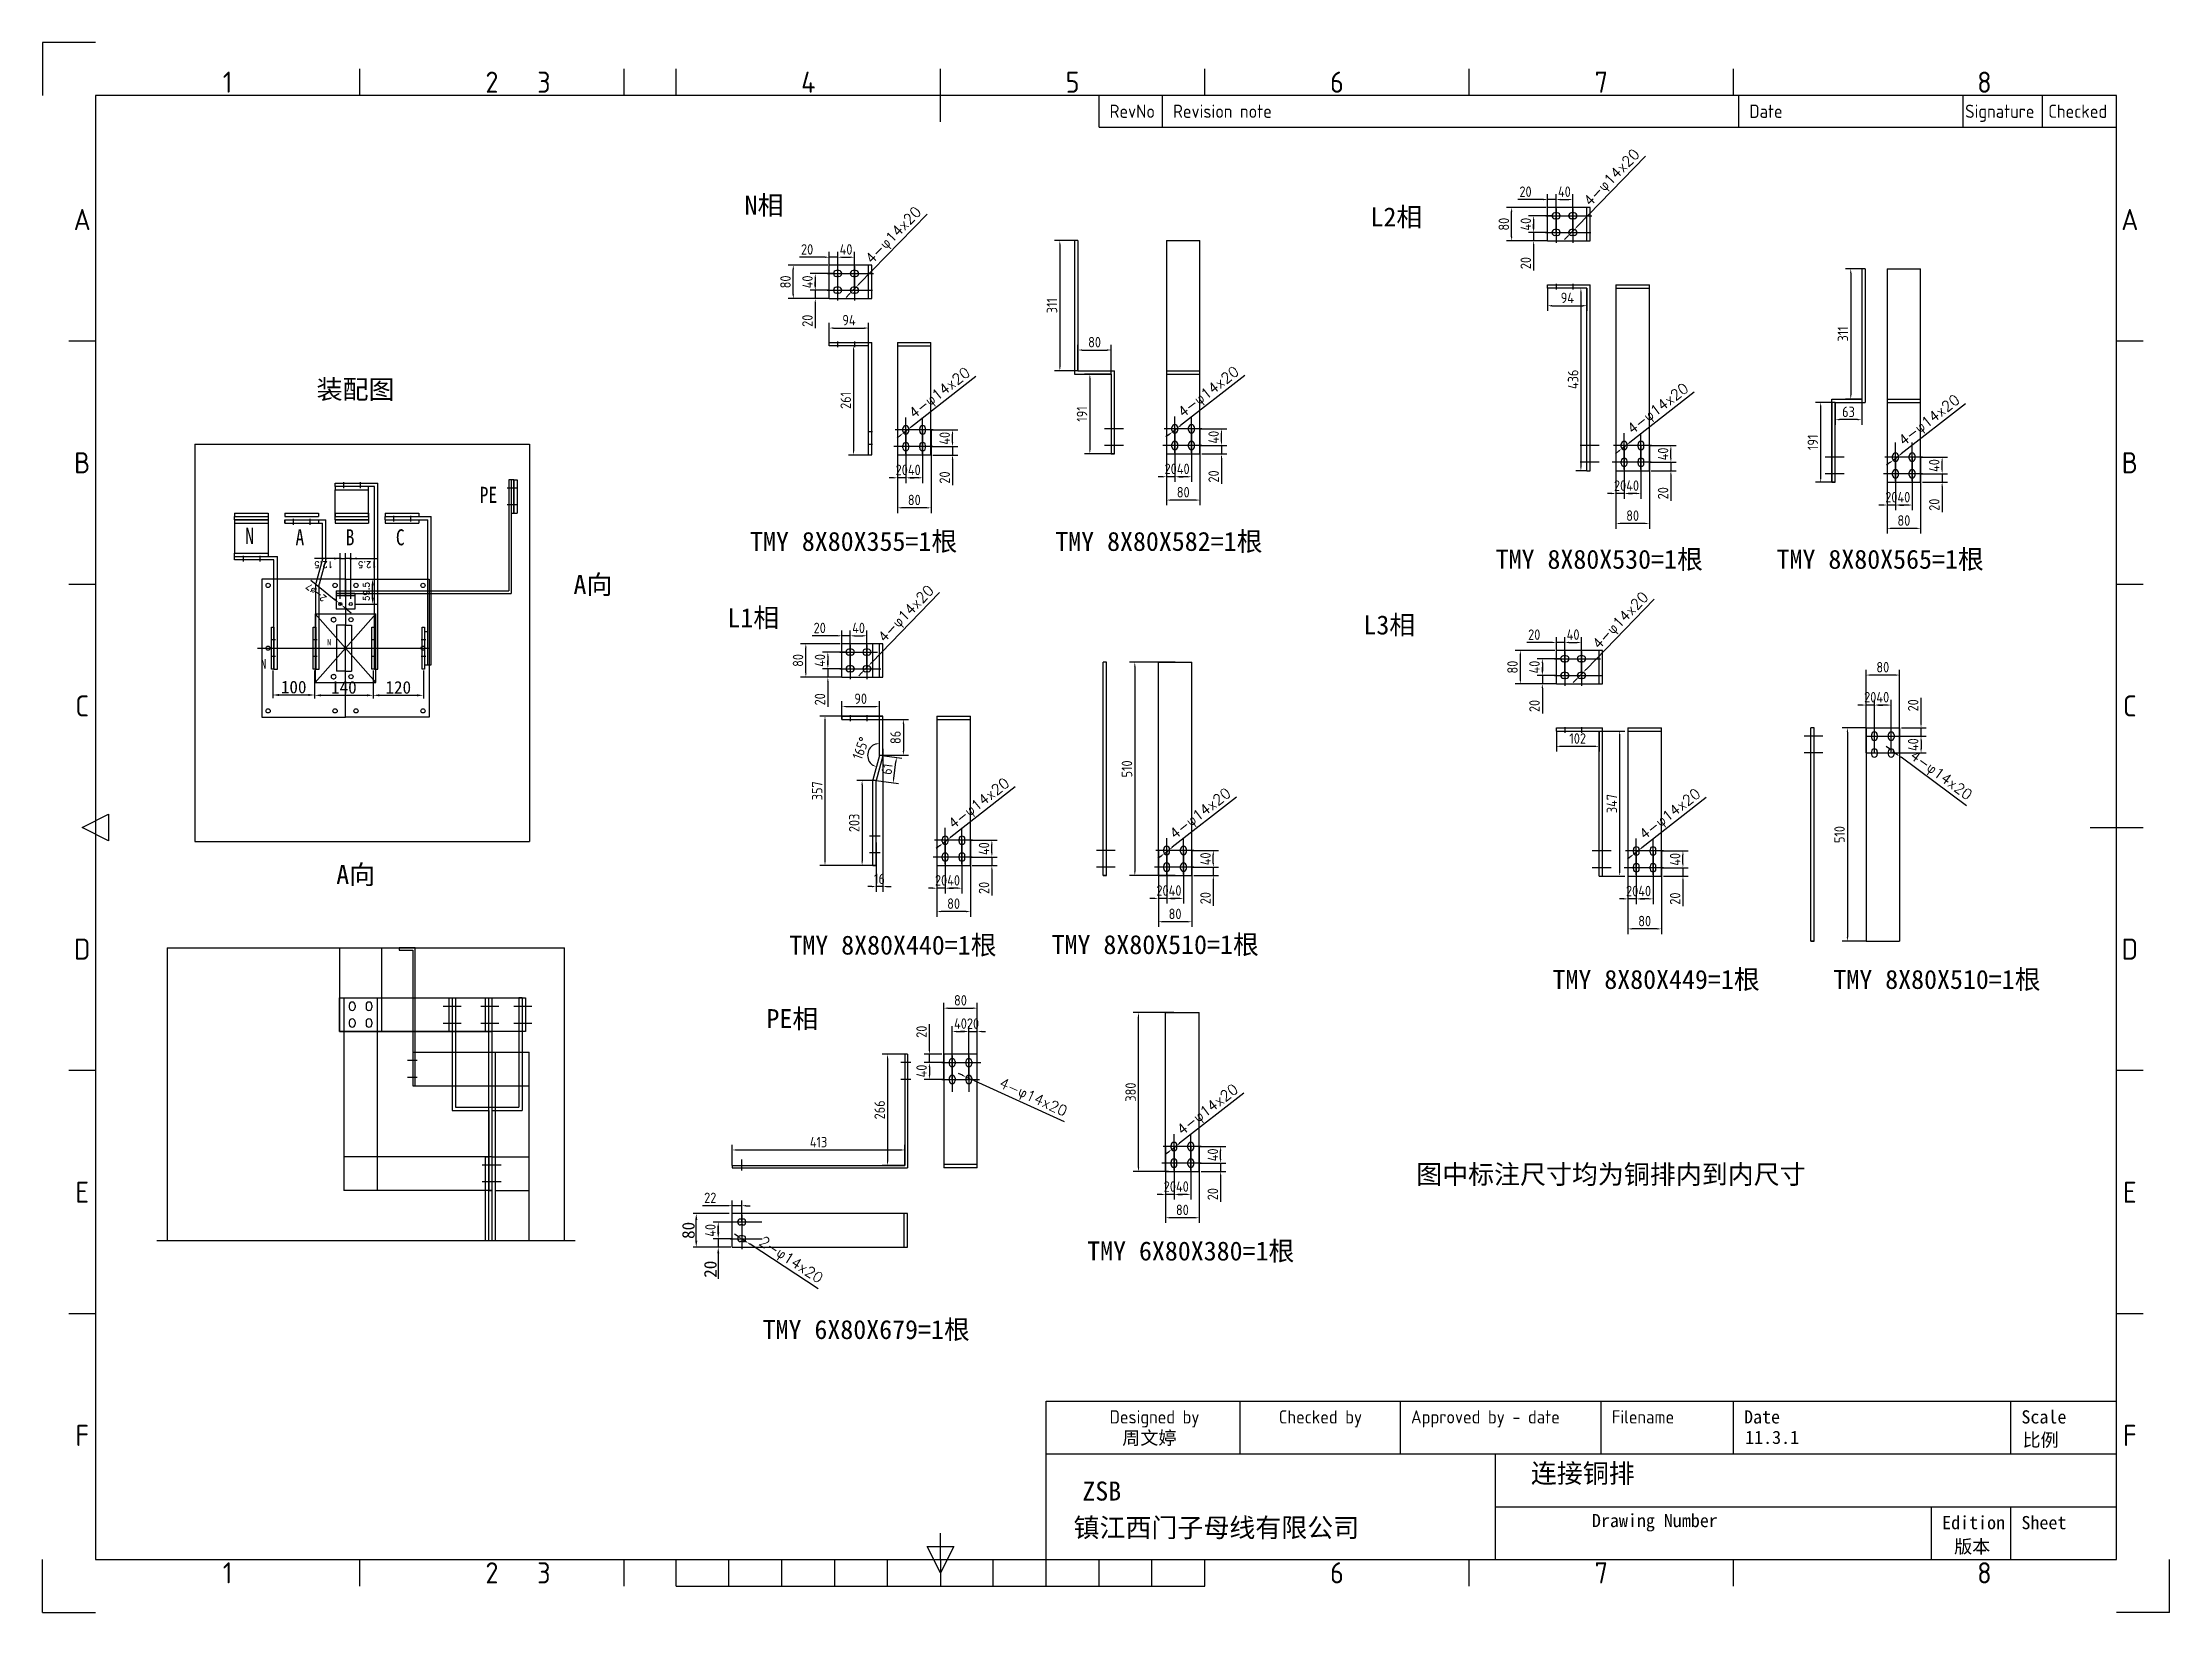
# Model space of a CAD drawing. Extents: x 619634 to 631942, y -3666 to 10046.
# Drawn here: x 626859 to 631942, y 660 to 4413 of the extents above; entities that cross this region are included whole.
import ezdxf
from ezdxf.enums import TextEntityAlignment as Align

# ---------------------------------------------------------------- set-up
doc = ezdxf.new("R2010")
doc.units = 0
doc.header["$LTSCALE"] = 1000
doc.header["$MEASUREMENT"] = 0
doc.header["$PDMODE"] = 35
doc.linetypes.add('ACAD_ISO02W100', pattern=[15, 12, -3])
doc.linetypes.add('CENTER', pattern=[2, 1.25, -0.25, 0.25, -0.25])
doc.layers.get('0').update_dxf_attribs({"linetype": 'CONTINUOUS'})
doc.layers.get('Defpoints').update_dxf_attribs({"linetype": 'CONTINUOUS'})
for name, color, linetype in [('1-文字1', 7, 'CONTINUOUS'), ('FRAME025', 7, 'CONTINUOUS'), ('FRAME050', 6, 'CONTINUOUS'), ('FRAME070', 5, 'CONTINUOUS'), ('FRAME200', 8, 'CONTINUOUS'), ('尺寸标注', 7, 'CONTINUOUS'), ('标注', 3, 'CONTINUOUS'), ('母线', 10, 'CONTINUOUS')]:
    doc.layers.add(name, color=color, linetype=linetype)
doc.styles.add('-宋体', font='')
doc.styles.add('ISOCP', font='isocp.shx')
doc.styles.add('ROMANS', font='ROMANS')
doc.styles.get("Standard").update_dxf_attribs({"font": 'GBENOR', "bigfont": 'GBCBIG'})
doc.styles.add('STYLE2', font='', dxfattribs={"height": 7})
doc.styles.add('样式 1', font='')
doc.styles.get('-宋体').set_extended_font_data('SimSun')
doc.styles.get('STYLE2').set_extended_font_data('SimSun')
doc.styles.get('样式 1').set_extended_font_data('SimSun')
doc.dimstyles.get("Standard").update_dxf_attribs({"dimscale": 100, "dimtxt": 3.5, "dimasz": 3.5, "dimexe": 0, "dimexo": 0, "dimgap": 0.2, "dimtad": 1, "dimdec": 0, "dimzin": 0, "dimdsep": 46, "dimtxsty": 'Standard', "dimcen": 0.09, "dimclrd": 3, "dimclre": 3, "dimclrt": 3, "dimadec": 0, "dimazin": 0, "dimtfac": 1, "dimtdec": 0, "dimtmove": 2, "dimatfit": 3, "dimfxl": 1, "dimtolj": 1, "dimtzin": 0, "dimarcsym": 0})
doc.dimstyles.new('STANDARD$0', dxfattribs={"dimtxt": 5, "dimasz": 5, "dimexe": 2.5, "dimexo": 0, "dimgap": 1.25, "dimtad": 1, "dimdec": 0, "dimzin": 0, "dimdsep": 46, "dimtxsty": 'Standard', "dimcen": 0, "dimadec": 0, "dimazin": 0, "dimtfac": 0.514286, "dimtdec": 0, "dimtix": 1, "dimtmove": 0, "dimatfit": 3, "dimfxl": 1, "dimtolj": 1, "dimtzin": 0, "dimarcsym": 0})

msp = doc.modelspace()

# ---------------------------------------------------------------- texts
at = {"color": 7, "style": 'STYLE2'}
for s, height, p in [('装配图', 45.4896, (627513.528, 3561.419)), ('A向', 45.4896, (628127.605, 3094.844)), ('A向', 45.4896, (627560.594, 2401.554)), ('镇江西门子母线有限公司', 45.4896, (629322.79, 840.392)), ('Drawing Number', 31.59, (630561.724, 864.263))]:
    msp.add_text(s, height=height, dxfattribs=at).set_placement(p)
for s, p in [('Date', (630925.322, 1127.843)), ('Scale', (631588.257, 1127.843)), ('Edition', (631398.717, 875.123)), ('Sheet', (631588.257, 875.123))]:
    msp.add_text(s, height=31.59, dxfattribs=at).set_placement(p, align=Align.MIDDLE_LEFT)
at = {"color": 7, "insert": (629343.863, 973.27), "char_height": 45.4896, "width": 93.30343, "attachment_point": 1, "style": 'STYLE2'}
msp.add_mtext('ZSB', dxfattribs=at)
at = {"style": '-宋体', "width": 0.8}
for tag, p in [('PE', (627903.286, 3312.745)), ('N', (627343.107, 3214.699)), ('A', (627463.107, 3211.288)), ('B', (627583.107, 3211.288)), ('C', (627703.107, 3211.288))]:
    msp.add_attdef(tag, p, '', height=38.417, dxfattribs=at)
at = {"color": 2, "style": '-宋体', "width": 0.8}
msp.add_attdef('N', (627380.507, 2916.644), '', height=23.05, dxfattribs=at)
at = {"color": 7, "style": 'STYLE2'}
for tag, p, s, height in [('周文婷', (629439.273, 1061.772), '', 31.59), ('11.3.1', (630927.93, 1063.143), '', 31.59), ('比例', (631590.974, 1056.97), '', 31.59), ('连接铜排', (630415.736, 970.187), '', 45.49), ('版本', (631427.511, 802.205), '1', 31.59)]:
    msp.add_attdef(tag, p, s, height=height, dxfattribs=at)
at = {"layer": '1-文字1', "color": 0, "style": 'STYLE2'}
msp.add_text('TMY 6X80X380=1根', height=45.4896, dxfattribs=at).set_placement((629355.34, 1501.711))
at = {"layer": 'FRAME025', "style": 'ISOCP'}
for s, p in [('RevNo', (629409.002, 4248.935)), ('Revision note', (629560.634, 4248.935)), ('Date', (630937.958, 4248.935)), ('Signature', (631453.823, 4248.935)), ('Checked', (631652.486, 4248.935)), ('Designed by', (629409.002, 1127.843)), ('Checked by', (629813.354, 1127.843)), ('Approved by - date', (630129.254, 1127.843)), ('Filename', (630609.422, 1127.843))]:
    msp.add_text(s, height=31.59, dxfattribs=at).set_placement(p, align=Align.MIDDLE_LEFT)
at = {"layer": 'FRAME050', "style": 'ISOCP'}
for s, p in [('1', (627300.828, 4318.433)), ('2', (627932.628, 4318.433)), ('3', (628056.95, 4318.433)), ('4', (628688.75, 4318.433)), ('5', (629320.55, 4318.433)), ('6', (629952.35, 4318.433)), ('7', (630584.15, 4318.433)), ('8', (631499.805, 4318.433)), ('A', (626953.338, 3989.897)), ('A', (631847.295, 3989.897)), ('B', (626953.338, 3408.641)), ('B', (631847.295, 3408.641)), ('C', (626953.338, 2827.385)), ('C', (631847.295, 2827.385)), ('D', (626953.338, 2246.129)), ('D', (631847.295, 2246.129)), ('E', (626953.338, 1664.873)), ('E', (631847.295, 1664.873)), ('F', (626953.338, 1083.617)), ('F', (631847.295, 1083.617)), ('1', (627300.828, 755.081)), ('2', (627932.628, 755.081)), ('3', (628056.95, 755.081)), ('6', (629952.35, 755.081)), ('7', (630584.15, 755.081)), ('8', (631499.805, 755.081))]:
    msp.add_text(s, height=50.544, dxfattribs=at).set_placement(p, align=Align.MIDDLE)
at = {"layer": '标注', "color": 0, "style": 'STYLE2'}
for s, p in [('N相', (628536.425, 4001.55)), ('L2相', (630032.463, 3973.607)), ('TMY 8X80X355=1根', (628549.624, 3198.003)), ('TMY 8X80X582=1根', (629279.095, 3198.003)), ('TMY 8X80X530=1根', (630331.695, 3155.208)), ('TMY 8X80X565=1根', (631003.1, 3155.208)), ('L1相', (628495.464, 3015.501)), ('L3相', (630015.56, 2998.29)), ('TMY 8X80X440=1根', (628643.655, 2232.958)), ('TMY 8X80X510=1根', (629270.384, 2234.127)), ('TMY 8X80X449=1根', (630467.537, 2150.869)), ('TMY 8X80X510=1根', (631138.943, 2150.869)), ('PE相', (628588.88, 2057.117)), ('图中标注尺寸均为铜排内到内尺寸', (630141.666, 1684.972)), ('TMY 6X80X679=1根', (628579.662, 1313.884))]:
    msp.add_text(s, height=45.4896, dxfattribs=at).set_placement(p)

# ---------------------------------------------------------------- blocks, each defined once
blk = doc.blocks.new('*D1863')
at = {"color": 0, "lineweight": -2}
for p, q in [((40150.4, -41982.5), (40150.4, -42034.7)), ((40209.9, -41982.5), (40209.9, -42034.7)), ((40165.4, -42022.2), (40194.9, -42022.2))]:
    blk.add_line(p, q, dxfattribs=at)
at = {"color": 0}
for points in [[(40165.4, -42019.7), (40165.4, -42024.7), (40150.4, -42022.2)], [(40194.9, -42019.7), (40194.9, -42024.7), (40209.9, -42022.2)]]:
    blk.add_solid(points, dxfattribs=at)
at = {"layer": 'Defpoints', "color": 0}
for p in [(40150.4, -41970), (40209.9, -41970), (40209.9, -42022.2)]:
    blk.add_point(p, dxfattribs=at)
at = {"color": 0, "insert": (40180.2, -42007.2), "char_height": 15, "attachment_point": 5, "style": 'ROMANS'}
blk.add_mtext('\\A1;59.5', dxfattribs=at)
blk = doc.blocks.new('*D1864')
at = {"color": 0, "lineweight": -2}
for p, q in [((40259.2, -41930), (40259.2, -41915)), ((40162.9, -41945), (40271.7, -41945)), ((40167.4, -41957.5), (40271.7, -41957.5)), ((40259.2, -41945), (40259.2, -41957.5)), ((40259.2, -41972.5), (40259.2, -42032))]:
    blk.add_line(p, q, dxfattribs=at)
at = {"color": 0}
for points in [[(40256.7, -41930), (40261.7, -41930), (40259.2, -41945)], [(40256.7, -41972.5), (40261.7, -41972.5), (40259.2, -41957.5)]]:
    blk.add_solid(points, dxfattribs=at)
at = {"layer": 'Defpoints', "color": 0}
for p in [(40150.4, -41945), (40154.9, -41957.5), (40259.2, -41957.5)]:
    blk.add_point(p, dxfattribs=at)
at = {"color": 0, "insert": (40244.2, -42009.7), "char_height": 15, "attachment_point": 5, "rotation": 90, "style": 'ROMANS'}
blk.add_mtext('\\A1;12.5', dxfattribs=at)
blk = doc.blocks.new('*D1865')
at = {"color": 0, "lineweight": -2}
for p, q in [((40259.2, -41942.5), (40259.2, -41883)), ((40162.9, -41970), (40271.7, -41970)), ((40167.4, -41957.5), (40271.7, -41957.5)), ((40259.2, -41970), (40259.2, -41957.5)), ((40259.2, -41985), (40259.2, -42000))]:
    blk.add_line(p, q, dxfattribs=at)
at = {"color": 0}
for points in [[(40256.7, -41942.5), (40261.7, -41942.5), (40259.2, -41957.5)], [(40256.7, -41985), (40261.7, -41985), (40259.2, -41970)]]:
    blk.add_solid(points, dxfattribs=at)
at = {"layer": 'Defpoints', "color": 0}
for p in [(40150.4, -41970), (40154.9, -41957.5), (40259.2, -41957.5)]:
    blk.add_point(p, dxfattribs=at)
at = {"color": 0, "insert": (40244.2, -41905.3), "char_height": 15, "attachment_point": 5, "rotation": 90, "style": 'ROMANS'}
blk.add_mtext('\\A1;12.5', dxfattribs=at)
blk = doc.blocks.new('*D1866')
at = {"color": 0, "lineweight": -2}
for p, q in [((40207.8, -41874.6), (40162.1, -41930.7)), ((40138.7, -41959.3), (40129.3, -41971)), ((40148.2, -41947.7), (40152.6, -41942.3))]:
    blk.add_line(p, q, dxfattribs=at)
at = {"color": 0}
for points in [[(40160.2, -41929.1), (40164.1, -41932.2), (40152.6, -41942.3)], [(40136.8, -41957.8), (40140.7, -41960.9), (40148.2, -41947.7)]]:
    blk.add_solid(points, dxfattribs=at)
at = {"layer": 'Defpoints', "color": 0}
for p in [(40148.2, -41947.7), (40152.6, -41942.3)]:
    blk.add_point(p, dxfattribs=at)
at = {"color": 0, "insert": (40178.1, -41887.3), "char_height": 15, "attachment_point": 5, "rotation": 50.8063, "style": 'ROMANS'}
blk.add_mtext('\\A1;2-∅7', dxfattribs=at)
blk = doc.blocks.new('*D1984')
at = {"layer": 'Defpoints', "color": 0}
for p in [(628799, 3900), (628759, 3821), (628799, 3821)]:
    blk.add_point(p, dxfattribs=at)
at = {"layer": '标注', "color": 0, "lineweight": -2}
for p, q in [((628759, 3821), (628759, 3912.5)), ((628769, 3900), (628789, 3900)), ((628799, 3821), (628799, 3912.5))]:
    blk.add_line(p, q, dxfattribs=at)
at = {"layer": '标注', "color": 0}
for points in [[(628769, 3901.6), (628769, 3898.3), (628759, 3900)], [(628789, 3901.6), (628789, 3898.3), (628799, 3900)]]:
    blk.add_solid(points, dxfattribs=at)
at = {"layer": '标注', "color": 0, "insert": (628779, 3918.7), "char_height": 25, "attachment_point": 5}
blk.add_mtext('\\A1;40', dxfattribs=at)
blk = doc.blocks.new('*D1985')
at = {"layer": 'Defpoints', "color": 0}
for p in [(628705.5, 3821), (628739, 3821), (628749, 3861)]:
    blk.add_point(p, dxfattribs=at)
at = {"layer": '标注', "color": 0, "lineweight": -2}
for p, q in [((628749, 3861), (628693, 3861)), ((628739, 3821), (628693, 3821)), ((628705.5, 3851), (628705.5, 3831))]:
    blk.add_line(p, q, dxfattribs=at)
at = {"layer": '标注', "color": 0}
for points in [[(628703.8, 3851), (628707.1, 3851), (628705.5, 3861)], [(628703.8, 3831), (628707.1, 3831), (628705.5, 3821)]]:
    blk.add_solid(points, dxfattribs=at)
at = {"layer": '标注', "color": 0, "insert": (628686.7, 3841), "char_height": 25, "attachment_point": 5, "rotation": 90}
blk.add_mtext('\\A1;40', dxfattribs=at)
blk = doc.blocks.new('*D1986')
at = {"layer": 'Defpoints', "color": 0}
for p in [(628705.5, 3821), (628739, 3821), (628739, 3801)]:
    blk.add_point(p, dxfattribs=at)
at = {"layer": '标注', "color": 0, "lineweight": -2}
for p, q in [((628739, 3821), (628693, 3821)), ((628705.5, 3831), (628705.5, 3841)), ((628705.5, 3821), (628705.5, 3801)), ((628739, 3801), (628693, 3801)), ((628705.5, 3791), (628705.5, 3730.1))]:
    blk.add_line(p, q, dxfattribs=at)
at = {"layer": '标注', "color": 0}
for points in [[(628703.8, 3831), (628707.1, 3831), (628705.5, 3821)], [(628703.8, 3791), (628707.1, 3791), (628705.5, 3801)]]:
    blk.add_solid(points, dxfattribs=at)
at = {"layer": '标注', "color": 0, "insert": (628686.7, 3748.1), "char_height": 25, "attachment_point": 5, "rotation": 90}
blk.add_mtext('\\A1;20', dxfattribs=at)
blk = doc.blocks.new('*D1987')
at = {"layer": 'Defpoints', "color": 0}
for p in [(628793.2, 3818.5), (628802.9, 3828.5)]:
    blk.add_point(p, dxfattribs=at)
at = {"layer": '标注', "color": 0, "lineweight": -2}
for p, q in [((628972.7, 4003.2), (628809.9, 3835.7)), ((628793.2, 3818.5), (628802.9, 3828.5)), ((628786.2, 3811.3), (628779.2, 3804.1))]:
    blk.add_line(p, q, dxfattribs=at)
at = {"layer": '标注', "color": 0}
for points in [[(628785, 3812.4), (628787.4, 3810.1), (628793.2, 3818.5)], [(628808.7, 3836.8), (628811.1, 3834.5), (628802.9, 3828.5)]]:
    blk.add_solid(points, dxfattribs=at)
at = {"layer": '标注', "color": 0, "insert": (628894.3, 3950.5), "char_height": 25, "attachment_point": 5, "rotation": 45.8294}
blk.add_mtext('\\A1;{\\Ftxt.shx|c0;4-}φ{\\Ftxt.shx|c0;14x20}', dxfattribs=at)
blk = doc.blocks.new('*D1988')
at = {"layer": 'Defpoints', "color": 0}
for p in [(628759, 3900), (628739, 3861), (628759, 3861)]:
    blk.add_point(p, dxfattribs=at)
at = {"layer": '标注', "color": 0, "lineweight": -2}
for p, q in [((628729, 3900), (628668.1, 3900)), ((628739, 3861), (628739, 3912.5)), ((628759, 3900), (628739, 3900)), ((628759, 3861), (628759, 3912.5)), ((628769, 3900), (628779, 3900))]:
    blk.add_line(p, q, dxfattribs=at)
at = {"layer": '标注', "color": 0}
for points in [[(628729, 3901.6), (628729, 3898.3), (628739, 3900)], [(628769, 3901.6), (628769, 3898.3), (628759, 3900)]]:
    blk.add_solid(points, dxfattribs=at)
at = {"layer": '标注', "color": 0, "insert": (628686, 3918.7), "char_height": 25, "attachment_point": 5}
blk.add_mtext('\\A1;20', dxfattribs=at)
blk = doc.blocks.new('*D1989')
at = {"layer": 'Defpoints', "color": 0}
for p in [(628652.9, 3881), (628735.2, 3881), (628735.2, 3801)]:
    blk.add_point(p, dxfattribs=at)
at = {"layer": '标注', "color": 0, "lineweight": -2}
for p, q in [((628735.2, 3881), (628640.4, 3881)), ((628652.9, 3811), (628652.9, 3871)), ((628735.2, 3801), (628640.4, 3801))]:
    blk.add_line(p, q, dxfattribs=at)
at = {"layer": '标注', "color": 0}
for points in [[(628651.2, 3871), (628654.6, 3871), (628652.9, 3881)], [(628651.2, 3811), (628654.6, 3811), (628652.9, 3801)]]:
    blk.add_solid(points, dxfattribs=at)
at = {"layer": '标注', "color": 0, "insert": (628634.2, 3841), "char_height": 25, "attachment_point": 5, "rotation": 90}
blk.add_mtext('\\A1;80', dxfattribs=at)
blk = doc.blocks.new('*D1990')
at = {"layer": 'Defpoints', "color": 0}
for p in [(628902.1, 3487.2), (628982.1, 3487.2), (628902.1, 3301)]:
    blk.add_point(p, dxfattribs=at)
at = {"layer": '标注', "color": 0, "lineweight": -2}
for p, q in [((628902.1, 3487.2), (628902.1, 3288.5)), ((628982.1, 3487.2), (628982.1, 3288.5)), ((628972.1, 3301), (628912.1, 3301))]:
    blk.add_line(p, q, dxfattribs=at)
at = {"layer": '标注', "color": 0}
for points in [[(628912.1, 3302.6), (628912.1, 3299.3), (628902.1, 3301)], [(628972.1, 3302.6), (628972.1, 3299.3), (628982.1, 3301)]]:
    blk.add_solid(points, dxfattribs=at)
at = {"layer": '标注', "color": 0, "insert": (628942.1, 3319.7), "char_height": 25, "attachment_point": 5}
blk.add_mtext('\\A1;80', dxfattribs=at)
blk = doc.blocks.new('*D1991')
at = {"layer": 'Defpoints', "color": 0}
for p in [(628922.1, 3487.2), (628962.1, 3487.2), (628922.1, 3372.7)]:
    blk.add_point(p, dxfattribs=at)
at = {"layer": '标注', "color": 0, "lineweight": -2}
for p, q in [((628922.1, 3487.2), (628922.1, 3360.2)), ((628962.1, 3487.2), (628962.1, 3360.2)), ((628952.1, 3372.7), (628932.1, 3372.7))]:
    blk.add_line(p, q, dxfattribs=at)
at = {"layer": '标注', "color": 0}
for points in [[(628932.1, 3374.4), (628932.1, 3371), (628922.1, 3372.7)], [(628952.1, 3374.4), (628952.1, 3371), (628962.1, 3372.7)]]:
    blk.add_solid(points, dxfattribs=at)
at = {"layer": '标注', "color": 0, "insert": (628942.1, 3391.5), "char_height": 25, "attachment_point": 5}
blk.add_mtext('\\A1;40', dxfattribs=at)
blk = doc.blocks.new('*D1992')
at = {"layer": 'Defpoints', "color": 0}
for p in [(628982.1, 3487.2), (629033.5, 3487.2), (628982.1, 3447.2)]:
    blk.add_point(p, dxfattribs=at)
at = {"layer": '标注', "color": 0, "lineweight": -2}
for p, q in [((628982.1, 3487.2), (629046, 3487.2)), ((629033.5, 3457.2), (629033.5, 3477.2)), ((628982.1, 3447.2), (629046, 3447.2))]:
    blk.add_line(p, q, dxfattribs=at)
at = {"layer": '标注', "color": 0}
for points in [[(629031.8, 3477.2), (629035.2, 3477.2), (629033.5, 3487.2)], [(629031.8, 3457.2), (629035.2, 3457.2), (629033.5, 3447.2)]]:
    blk.add_solid(points, dxfattribs=at)
at = {"layer": '标注', "color": 0, "insert": (629014.8, 3467.2), "char_height": 25, "attachment_point": 5, "rotation": 90}
blk.add_mtext('\\A1;40', dxfattribs=at)
blk = doc.blocks.new('*D1993')
at = {"layer": 'Defpoints', "color": 0}
for p in [(628902.1, 3487.2), (628922.1, 3487.2), (628902.1, 3372.7)]:
    blk.add_point(p, dxfattribs=at)
at = {"layer": '标注', "color": 0, "lineweight": -2}
for p, q in [((628902.1, 3487.2), (628902.1, 3360.2)), ((628922.1, 3487.2), (628922.1, 3360.2)), ((628892.1, 3372.7), (628882.1, 3372.7)), ((628922.1, 3372.7), (628902.1, 3372.7)), ((628932.1, 3372.7), (628942.1, 3372.7))]:
    blk.add_line(p, q, dxfattribs=at)
at = {"layer": '标注', "color": 0}
for points in [[(628892.1, 3374.4), (628892.1, 3371), (628902.1, 3372.7)], [(628932.1, 3374.4), (628932.1, 3371), (628922.1, 3372.7)]]:
    blk.add_solid(points, dxfattribs=at)
at = {"layer": '标注', "color": 0, "insert": (628912.1, 3391.5), "char_height": 25, "attachment_point": 5}
blk.add_mtext('\\A1;20', dxfattribs=at)
blk = doc.blocks.new('*D1994')
at = {"layer": 'Defpoints', "color": 0}
for p in [(628982.1, 3447.2), (628986.7, 3427.2), (629033.5, 3447.2)]:
    blk.add_point(p, dxfattribs=at)
at = {"layer": '标注', "color": 0, "lineweight": -2}
for p, q in [((629033.5, 3457.2), (629033.5, 3467.2)), ((628982.1, 3447.2), (629046, 3447.2)), ((628986.7, 3427.2), (629046, 3427.2)), ((629033.5, 3447.2), (629033.5, 3427.2)), ((629033.5, 3417.2), (629033.5, 3355.4))]:
    blk.add_line(p, q, dxfattribs=at)
at = {"layer": '标注', "color": 0}
for points in [[(629031.8, 3457.2), (629035.2, 3457.2), (629033.5, 3447.2)], [(629031.8, 3417.2), (629035.2, 3417.2), (629033.5, 3427.2)]]:
    blk.add_solid(points, dxfattribs=at)
at = {"layer": '标注', "color": 0, "insert": (629014.8, 3373.4), "char_height": 25, "attachment_point": 5, "rotation": 90}
blk.add_mtext('\\A1;20', dxfattribs=at)
blk = doc.blocks.new('*D1995')
at = {"layer": 'Defpoints', "color": 0}
for p in [(628916.5, 3480.1), (628927.6, 3488.7)]:
    blk.add_point(p, dxfattribs=at)
at = {"layer": '标注', "color": 0, "lineweight": -2}
for p, q in [((629089.2, 3614.7), (628935.5, 3494.9)), ((628908.6, 3474), (628900.8, 3467.8)), ((628916.5, 3480.1), (628927.6, 3488.7))]:
    blk.add_line(p, q, dxfattribs=at)
at = {"layer": '标注', "color": 0}
for points in [[(628907.6, 3475.3), (628909.7, 3472.7), (628916.5, 3480.1)], [(628934.4, 3496.2), (628936.5, 3493.6), (628927.6, 3488.7)]]:
    blk.add_solid(points, dxfattribs=at)
at = {"layer": '标注', "color": 0, "insert": (629004.3, 3573.2), "char_height": 25, "attachment_point": 5, "rotation": 37.9261}
blk.add_mtext('\\A1;{\\Ftxt.shx|c0;4-}φ{\\Ftxt.shx|c0;14x20}', dxfattribs=at)
blk = doc.blocks.new('*D2016')
at = {"layer": 'Defpoints', "color": 0}
for p in [(629544.9, 3489.7), (629624.9, 3489.7), (629544.9, 3319.5)]:
    blk.add_point(p, dxfattribs=at)
at = {"layer": '标注', "color": 0, "lineweight": -2}
for p, q in [((629544.9, 3489.7), (629544.9, 3307)), ((629624.9, 3489.7), (629624.9, 3307)), ((629614.9, 3319.5), (629554.9, 3319.5))]:
    blk.add_line(p, q, dxfattribs=at)
at = {"layer": '标注', "color": 0}
for points in [[(629554.9, 3321.1), (629554.9, 3317.8), (629544.9, 3319.5)], [(629614.9, 3321.1), (629614.9, 3317.8), (629624.9, 3319.5)]]:
    blk.add_solid(points, dxfattribs=at)
at = {"layer": '标注', "color": 0, "insert": (629584.9, 3338.2), "char_height": 25, "attachment_point": 5}
blk.add_mtext('\\A1;80', dxfattribs=at)
blk = doc.blocks.new('*D2017')
at = {"layer": 'Defpoints', "color": 0}
for p in [(629564.9, 3489.7), (629604.9, 3489.7), (629564.9, 3375.2)]:
    blk.add_point(p, dxfattribs=at)
at = {"layer": '标注', "color": 0, "lineweight": -2}
for p, q in [((629564.9, 3489.7), (629564.9, 3362.7)), ((629604.9, 3489.7), (629604.9, 3362.7)), ((629594.9, 3375.2), (629574.9, 3375.2))]:
    blk.add_line(p, q, dxfattribs=at)
at = {"layer": '标注', "color": 0}
for points in [[(629574.9, 3376.9), (629574.9, 3373.5), (629564.9, 3375.2)], [(629594.9, 3376.9), (629594.9, 3373.5), (629604.9, 3375.2)]]:
    blk.add_solid(points, dxfattribs=at)
at = {"layer": '标注', "color": 0, "insert": (629584.9, 3394), "char_height": 25, "attachment_point": 5}
blk.add_mtext('\\A1;40', dxfattribs=at)
blk = doc.blocks.new('*D2018')
at = {"layer": 'Defpoints', "color": 0}
for p in [(629624.9, 3489.7), (629676.3, 3489.7), (629624.9, 3449.7)]:
    blk.add_point(p, dxfattribs=at)
at = {"layer": '标注', "color": 0, "lineweight": -2}
for p, q in [((629624.9, 3489.7), (629688.8, 3489.7)), ((629676.3, 3459.7), (629676.3, 3479.7)), ((629624.9, 3449.7), (629688.8, 3449.7))]:
    blk.add_line(p, q, dxfattribs=at)
at = {"layer": '标注', "color": 0}
for points in [[(629674.7, 3479.7), (629678, 3479.7), (629676.3, 3489.7)], [(629674.7, 3459.7), (629678, 3459.7), (629676.3, 3449.7)]]:
    blk.add_solid(points, dxfattribs=at)
at = {"layer": '标注', "color": 0, "insert": (629657.6, 3469.7), "char_height": 25, "attachment_point": 5, "rotation": 90}
blk.add_mtext('\\A1;40', dxfattribs=at)
blk = doc.blocks.new('*D2019')
at = {"layer": 'Defpoints', "color": 0}
for p in [(629544.9, 3489.7), (629564.9, 3489.7), (629544.9, 3375.2)]:
    blk.add_point(p, dxfattribs=at)
at = {"layer": '标注', "color": 0, "lineweight": -2}
for p, q in [((629544.9, 3489.7), (629544.9, 3362.7)), ((629564.9, 3489.7), (629564.9, 3362.7)), ((629534.9, 3375.2), (629524.9, 3375.2)), ((629564.9, 3375.2), (629544.9, 3375.2)), ((629574.9, 3375.2), (629584.9, 3375.2))]:
    blk.add_line(p, q, dxfattribs=at)
at = {"layer": '标注', "color": 0}
for points in [[(629534.9, 3376.9), (629534.9, 3373.5), (629544.9, 3375.2)], [(629574.9, 3376.9), (629574.9, 3373.5), (629564.9, 3375.2)]]:
    blk.add_solid(points, dxfattribs=at)
at = {"layer": '标注', "color": 0, "insert": (629554.9, 3394), "char_height": 25, "attachment_point": 5}
blk.add_mtext('\\A1;20', dxfattribs=at)
blk = doc.blocks.new('*D2020')
at = {"layer": 'Defpoints', "color": 0}
for p in [(629624.9, 3449.7), (629629.5, 3429.7), (629676.3, 3449.7)]:
    blk.add_point(p, dxfattribs=at)
at = {"layer": '标注', "color": 0, "lineweight": -2}
for p, q in [((629676.3, 3459.7), (629676.3, 3469.7)), ((629624.9, 3449.7), (629688.8, 3449.7)), ((629629.5, 3429.7), (629688.8, 3429.7)), ((629676.3, 3449.7), (629676.3, 3429.7)), ((629676.3, 3419.7), (629676.3, 3357.9))]:
    blk.add_line(p, q, dxfattribs=at)
at = {"layer": '标注', "color": 0}
for points in [[(629674.7, 3459.7), (629678, 3459.7), (629676.3, 3449.7)], [(629674.7, 3419.7), (629678, 3419.7), (629676.3, 3429.7)]]:
    blk.add_solid(points, dxfattribs=at)
at = {"layer": '标注', "color": 0, "insert": (629657.6, 3375.9), "char_height": 25, "attachment_point": 5, "rotation": 90}
blk.add_mtext('\\A1;20', dxfattribs=at)
blk = doc.blocks.new('*D2021')
at = {"layer": 'Defpoints', "color": 0}
for p in [(629559.3, 3482.6), (629570.4, 3491.2)]:
    blk.add_point(p, dxfattribs=at)
at = {"layer": '标注', "color": 0, "lineweight": -2}
for p, q in [((629732, 3617.2), (629578.3, 3497.4)), ((629551.4, 3476.5), (629543.6, 3470.3)), ((629559.3, 3482.6), (629570.4, 3491.2))]:
    blk.add_line(p, q, dxfattribs=at)
at = {"layer": '标注', "color": 0}
for points in [[(629550.4, 3477.8), (629552.5, 3475.2), (629559.3, 3482.6)], [(629577.2, 3498.7), (629579.3, 3496.1), (629570.4, 3491.2)]]:
    blk.add_solid(points, dxfattribs=at)
at = {"layer": '标注', "color": 0, "insert": (629647.1, 3575.7), "char_height": 25, "attachment_point": 5, "rotation": 37.9261}
blk.add_mtext('\\A1;{\\Ftxt.shx|c0;4-}φ{\\Ftxt.shx|c0;14x20}', dxfattribs=at)
blk = doc.blocks.new('*D2022')
at = {"layer": 'Defpoints', "color": 0}
for p in [(628829, 2995), (628789, 2916.1), (628829, 2916.1)]:
    blk.add_point(p, dxfattribs=at)
at = {"layer": '标注', "color": 0, "lineweight": -2}
for p, q in [((628789, 2916.1), (628789, 3007.5)), ((628829, 2916.1), (628829, 3007.5)), ((628799, 2995), (628819, 2995))]:
    blk.add_line(p, q, dxfattribs=at)
at = {"layer": '标注', "color": 0}
for points in [[(628799, 2996.7), (628799, 2993.4), (628789, 2995)], [(628819, 2996.7), (628819, 2993.4), (628829, 2995)]]:
    blk.add_solid(points, dxfattribs=at)
at = {"layer": '标注', "color": 0, "insert": (628809, 3013.8), "char_height": 25, "attachment_point": 5}
blk.add_mtext('\\A1;40', dxfattribs=at)
blk = doc.blocks.new('*D2023')
at = {"layer": 'Defpoints', "color": 0}
for p in [(628779, 2956.1), (628735.5, 2916.1), (628769, 2916.1)]:
    blk.add_point(p, dxfattribs=at)
at = {"layer": '标注', "color": 0, "lineweight": -2}
for p, q in [((628779, 2956.1), (628723, 2956.1)), ((628769, 2916.1), (628723, 2916.1)), ((628735.5, 2946.1), (628735.5, 2926.1))]:
    blk.add_line(p, q, dxfattribs=at)
at = {"layer": '标注', "color": 0}
for points in [[(628733.8, 2946.1), (628737.2, 2946.1), (628735.5, 2956.1)], [(628733.8, 2926.1), (628737.2, 2926.1), (628735.5, 2916.1)]]:
    blk.add_solid(points, dxfattribs=at)
at = {"layer": '标注', "color": 0, "insert": (628716.7, 2936.1), "char_height": 25, "attachment_point": 5, "rotation": 90}
blk.add_mtext('\\A1;40', dxfattribs=at)
blk = doc.blocks.new('*D2024')
at = {"layer": 'Defpoints', "color": 0}
for p in [(628735.5, 2916.1), (628769, 2916.1), (628769, 2896.1)]:
    blk.add_point(p, dxfattribs=at)
at = {"layer": '标注', "color": 0, "lineweight": -2}
for p, q in [((628769, 2916.1), (628723, 2916.1)), ((628735.5, 2926.1), (628735.5, 2936.1)), ((628735.5, 2916.1), (628735.5, 2896.1)), ((628769, 2896.1), (628723, 2896.1)), ((628735.5, 2886.1), (628735.5, 2825.2))]:
    blk.add_line(p, q, dxfattribs=at)
at = {"layer": '标注', "color": 0}
for points in [[(628733.8, 2926.1), (628737.2, 2926.1), (628735.5, 2916.1)], [(628733.8, 2886.1), (628737.2, 2886.1), (628735.5, 2896.1)]]:
    blk.add_solid(points, dxfattribs=at)
at = {"layer": '标注', "color": 0, "insert": (628716.7, 2843.2), "char_height": 25, "attachment_point": 5, "rotation": 90}
blk.add_mtext('\\A1;20', dxfattribs=at)
blk = doc.blocks.new('*D2025')
at = {"layer": 'Defpoints', "color": 0}
for p in [(628823.2, 2913.5), (628833, 2923.6)]:
    blk.add_point(p, dxfattribs=at)
at = {"layer": '标注', "color": 0, "lineweight": -2}
for p, q in [((629002.7, 3098.3), (628839.9, 2930.7)), ((628816.2, 2906.4), (628809.3, 2899.2)), ((628823.2, 2913.5), (628833, 2923.6))]:
    blk.add_line(p, q, dxfattribs=at)
at = {"layer": '标注', "color": 0}
for points in [[(628815, 2907.5), (628817.4, 2905.2), (628823.2, 2913.5)], [(628838.7, 2931.9), (628841.1, 2929.6), (628833, 2923.6)]]:
    blk.add_solid(points, dxfattribs=at)
at = {"layer": '标注', "color": 0, "insert": (628924.4, 3045.6), "char_height": 25, "attachment_point": 5, "rotation": 45.8294}
blk.add_mtext('\\A1;{\\Ftxt.shx|c0;4-}φ{\\Ftxt.shx|c0;14x20}', dxfattribs=at)
blk = doc.blocks.new('*D2026')
at = {"layer": 'Defpoints', "color": 0}
for p in [(628769, 2956.1), (628789, 2995), (628789, 2956.1)]:
    blk.add_point(p, dxfattribs=at)
at = {"layer": '标注', "color": 0, "lineweight": -2}
for p, q in [((628769, 2956.1), (628769, 3007.5)), ((628789, 2956.1), (628789, 3007.5)), ((628759, 2995), (628698.1, 2995)), ((628789, 2995), (628769, 2995)), ((628799, 2995), (628809, 2995))]:
    blk.add_line(p, q, dxfattribs=at)
at = {"layer": '标注', "color": 0}
for points in [[(628759, 2996.7), (628759, 2993.4), (628769, 2995)], [(628799, 2996.7), (628799, 2993.4), (628789, 2995)]]:
    blk.add_solid(points, dxfattribs=at)
at = {"layer": '标注', "color": 0, "insert": (628716.1, 3013.8), "char_height": 25, "attachment_point": 5}
blk.add_mtext('\\A1;20', dxfattribs=at)
blk = doc.blocks.new('*D2027')
at = {"layer": 'Defpoints', "color": 0}
for p in [(628682.9, 2976.1), (628765.2, 2976.1), (628765.2, 2896.1)]:
    blk.add_point(p, dxfattribs=at)
at = {"layer": '标注', "color": 0, "lineweight": -2}
for p, q in [((628765.2, 2976.1), (628670.4, 2976.1)), ((628682.9, 2906.1), (628682.9, 2966.1)), ((628765.2, 2896.1), (628670.4, 2896.1))]:
    blk.add_line(p, q, dxfattribs=at)
at = {"layer": '标注', "color": 0}
for points in [[(628681.3, 2966.1), (628684.6, 2966.1), (628682.9, 2976.1)], [(628681.3, 2906.1), (628684.6, 2906.1), (628682.9, 2896.1)]]:
    blk.add_solid(points, dxfattribs=at)
at = {"layer": '标注', "color": 0, "insert": (628664.2, 2936.1), "char_height": 25, "attachment_point": 5, "rotation": 90}
blk.add_mtext('\\A1;80', dxfattribs=at)
blk = doc.blocks.new('*D2028')
at = {"layer": 'Defpoints', "color": 0}
for p in [(628996.1, 2506.2), (629076.1, 2506.2), (628996.1, 2335.9)]:
    blk.add_point(p, dxfattribs=at)
at = {"layer": '标注', "color": 0, "lineweight": -2}
for p, q in [((628996.1, 2506.2), (628996.1, 2323.4)), ((629076.1, 2506.2), (629076.1, 2323.4)), ((629066.1, 2335.9), (629006.1, 2335.9))]:
    blk.add_line(p, q, dxfattribs=at)
at = {"layer": '标注', "color": 0}
for points in [[(629006.1, 2337.6), (629006.1, 2334.2), (628996.1, 2335.9)], [(629066.1, 2337.6), (629066.1, 2334.2), (629076.1, 2335.9)]]:
    blk.add_solid(points, dxfattribs=at)
at = {"layer": '标注', "color": 0, "insert": (629036.1, 2354.7), "char_height": 25, "attachment_point": 5}
blk.add_mtext('\\A1;80', dxfattribs=at)
blk = doc.blocks.new('*D2029')
at = {"layer": 'Defpoints', "color": 0}
for p in [(629016.1, 2506.2), (629056.1, 2506.2), (629016.1, 2391.7)]:
    blk.add_point(p, dxfattribs=at)
at = {"layer": '标注', "color": 0, "lineweight": -2}
for p, q in [((629016.1, 2506.2), (629016.1, 2379.2)), ((629056.1, 2506.2), (629056.1, 2379.2)), ((629046.1, 2391.7), (629026.1, 2391.7))]:
    blk.add_line(p, q, dxfattribs=at)
at = {"layer": '标注', "color": 0}
for points in [[(629026.1, 2393.3), (629026.1, 2390), (629016.1, 2391.7)], [(629046.1, 2393.3), (629046.1, 2390), (629056.1, 2391.7)]]:
    blk.add_solid(points, dxfattribs=at)
at = {"layer": '标注', "color": 0, "insert": (629036.1, 2410.4), "char_height": 25, "attachment_point": 5}
blk.add_mtext('\\A1;40', dxfattribs=at)
blk = doc.blocks.new('*D2030')
at = {"layer": 'Defpoints', "color": 0}
for p in [(629076.1, 2506.2), (629127.5, 2506.2), (629076.1, 2466.2)]:
    blk.add_point(p, dxfattribs=at)
at = {"layer": '标注', "color": 0, "lineweight": -2}
for p, q in [((629076.1, 2506.2), (629140, 2506.2)), ((629127.5, 2476.2), (629127.5, 2496.2)), ((629076.1, 2466.2), (629140, 2466.2))]:
    blk.add_line(p, q, dxfattribs=at)
at = {"layer": '标注', "color": 0}
for points in [[(629125.9, 2496.2), (629129.2, 2496.2), (629127.5, 2506.2)], [(629125.9, 2476.2), (629129.2, 2476.2), (629127.5, 2466.2)]]:
    blk.add_solid(points, dxfattribs=at)
at = {"layer": '标注', "color": 0, "insert": (629108.8, 2486.2), "char_height": 25, "attachment_point": 5, "rotation": 90}
blk.add_mtext('\\A1;40', dxfattribs=at)
blk = doc.blocks.new('*D2031')
at = {"layer": 'Defpoints', "color": 0}
for p in [(628996.1, 2506.2), (629016.1, 2506.2), (628996.1, 2391.7)]:
    blk.add_point(p, dxfattribs=at)
at = {"layer": '标注', "color": 0, "lineweight": -2}
for p, q in [((628996.1, 2506.2), (628996.1, 2379.2)), ((629016.1, 2506.2), (629016.1, 2379.2)), ((628986.1, 2391.7), (628976.1, 2391.7)), ((629016.1, 2391.7), (628996.1, 2391.7)), ((629026.1, 2391.7), (629036.1, 2391.7))]:
    blk.add_line(p, q, dxfattribs=at)
at = {"layer": '标注', "color": 0}
for points in [[(628986.1, 2393.3), (628986.1, 2390), (628996.1, 2391.7)], [(629026.1, 2393.3), (629026.1, 2390), (629016.1, 2391.7)]]:
    blk.add_solid(points, dxfattribs=at)
at = {"layer": '标注', "color": 0, "insert": (629006.1, 2410.4), "char_height": 25, "attachment_point": 5}
blk.add_mtext('\\A1;20', dxfattribs=at)
blk = doc.blocks.new('*D2032')
at = {"layer": 'Defpoints', "color": 0}
for p in [(629076.1, 2466.2), (629080.7, 2446.2), (629127.5, 2466.2)]:
    blk.add_point(p, dxfattribs=at)
at = {"layer": '标注', "color": 0, "lineweight": -2}
for p, q in [((629076.1, 2466.2), (629140, 2466.2)), ((629080.7, 2446.2), (629140, 2446.2)), ((629127.5, 2476.2), (629127.5, 2486.2)), ((629127.5, 2466.2), (629127.5, 2446.2)), ((629127.5, 2436.2), (629127.5, 2374.3))]:
    blk.add_line(p, q, dxfattribs=at)
at = {"layer": '标注', "color": 0}
for points in [[(629125.9, 2476.2), (629129.2, 2476.2), (629127.5, 2466.2)], [(629125.9, 2436.2), (629129.2, 2436.2), (629127.5, 2446.2)]]:
    blk.add_solid(points, dxfattribs=at)
at = {"layer": '标注', "color": 0, "insert": (629108.8, 2392.3), "char_height": 25, "attachment_point": 5, "rotation": 90}
blk.add_mtext('\\A1;20', dxfattribs=at)
blk = doc.blocks.new('*D2033')
at = {"layer": 'Defpoints', "color": 0}
for p in [(629010.6, 2499.1), (629021.6, 2507.7)]:
    blk.add_point(p, dxfattribs=at)
at = {"layer": '标注', "color": 0, "lineweight": -2}
for p, q in [((629183.2, 2633.6), (629029.5, 2513.8)), ((629002.7, 2492.9), (628994.8, 2486.8)), ((629010.6, 2499.1), (629021.6, 2507.7))]:
    blk.add_line(p, q, dxfattribs=at)
at = {"layer": '标注', "color": 0}
for points in [[(629001.7, 2494.3), (629003.7, 2491.6), (629010.6, 2499.1)], [(629028.5, 2515.2), (629030.5, 2512.5), (629021.6, 2507.7)]]:
    blk.add_solid(points, dxfattribs=at)
at = {"layer": '标注', "color": 0, "insert": (629098.3, 2592.1), "char_height": 25, "attachment_point": 5, "rotation": 37.9261}
blk.add_mtext('\\A1;{\\Ftxt.shx|c0;4-}φ{\\Ftxt.shx|c0;14x20}', dxfattribs=at)
blk = doc.blocks.new('*D2034')
at = {"color": 0, "lineweight": -2}
for p, q in [((627408.8, 2911.7), (627408.8, 2846)), ((627508.8, 2911.7), (627508.8, 2846)), ((627423.8, 2853.5), (627493.8, 2853.5))]:
    blk.add_line(p, q, dxfattribs=at)
at = {"color": 0}
for points in [[(627423.8, 2856), (627423.8, 2851), (627408.8, 2853.5)], [(627493.8, 2856), (627493.8, 2851), (627508.8, 2853.5)]]:
    blk.add_solid(points, dxfattribs=at)
at = {"layer": 'Defpoints', "color": 0}
for p in [(627408.8, 2915.5), (627508.8, 2915.5), (627508.8, 2853.5)]:
    blk.add_point(p, dxfattribs=at)
at = {"color": 0, "insert": (627458.8, 2872.3), "char_height": 30, "attachment_point": 5, "style": '-宋体'}
blk.add_mtext('\\A1;100', dxfattribs=at)
blk = doc.blocks.new('*D2035')
at = {"color": 0, "lineweight": -2}
for p, q in [((627508.8, 2911.7), (627508.8, 2845.2)), ((627648.8, 2911.7), (627648.8, 2845.2)), ((627523.8, 2852.7), (627633.8, 2852.7))]:
    blk.add_line(p, q, dxfattribs=at)
at = {"color": 0}
for points in [[(627523.8, 2855.2), (627523.8, 2850.2), (627508.8, 2852.7)], [(627633.8, 2855.2), (627633.8, 2850.2), (627648.8, 2852.7)]]:
    blk.add_solid(points, dxfattribs=at)
at = {"layer": 'Defpoints', "color": 0}
for p in [(627508.8, 2915.5), (627648.8, 2915.5), (627648.8, 2852.7)]:
    blk.add_point(p, dxfattribs=at)
at = {"color": 0, "insert": (627578.8, 2871.5), "char_height": 30, "attachment_point": 5, "style": '-宋体'}
blk.add_mtext('\\A1;140', dxfattribs=at)
blk = doc.blocks.new('*D2036')
at = {"color": 0, "lineweight": -2}
for p, q in [((627648.8, 2911.7), (627648.8, 2845.2)), ((627768.8, 2911.7), (627768.8, 2845.2)), ((627663.8, 2852.7), (627753.8, 2852.7))]:
    blk.add_line(p, q, dxfattribs=at)
at = {"color": 0}
for points in [[(627663.8, 2855.2), (627663.8, 2850.2), (627648.8, 2852.7)], [(627753.8, 2855.2), (627753.8, 2850.2), (627768.8, 2852.7)]]:
    blk.add_solid(points, dxfattribs=at)
at = {"layer": 'Defpoints', "color": 0}
for p in [(627648.8, 2915.5), (627768.8, 2915.5), (627768.8, 2852.7)]:
    blk.add_point(p, dxfattribs=at)
at = {"color": 0, "insert": (627708.8, 2871.5), "char_height": 30, "attachment_point": 5, "style": '-宋体'}
blk.add_mtext('\\A1;120', dxfattribs=at)
blk = doc.blocks.new('*D2037')
at = {"layer": 'Defpoints', "color": 0}
for p in [(628833, 3730.7), (628739, 3688.3), (628833, 3688.3)]:
    blk.add_point(p, dxfattribs=at)
at = {"layer": '标注', "color": 0, "lineweight": -2}
for p, q in [((628739, 3688.3), (628739, 3743.2)), ((628749, 3730.7), (628823, 3730.7)), ((628833, 3688.3), (628833, 3743.2))]:
    blk.add_line(p, q, dxfattribs=at)
at = {"layer": '标注', "color": 0}
for points in [[(628749, 3732.4), (628749, 3729), (628739, 3730.7)], [(628823, 3732.4), (628823, 3729), (628833, 3730.7)]]:
    blk.add_solid(points, dxfattribs=at)
at = {"layer": '标注', "color": 0, "insert": (628786, 3749.5), "char_height": 25, "attachment_point": 5}
blk.add_mtext('\\A1;94', dxfattribs=at)
blk = doc.blocks.new('*D2038')
at = {"layer": 'Defpoints', "color": 0}
for p in [(628833, 3688.3), (628797, 3427.2), (628833, 3427.2)]:
    blk.add_point(p, dxfattribs=at)
at = {"layer": '标注', "color": 0, "lineweight": -2}
for p, q in [((628833, 3688.3), (628784.5, 3688.3)), ((628797, 3678.3), (628797, 3437.2)), ((628833, 3427.2), (628784.5, 3427.2))]:
    blk.add_line(p, q, dxfattribs=at)
at = {"layer": '标注', "color": 0}
for points in [[(628795.3, 3678.3), (628798.6, 3678.3), (628797, 3688.3)], [(628795.3, 3437.2), (628798.6, 3437.2), (628797, 3427.2)]]:
    blk.add_solid(points, dxfattribs=at)
at = {"layer": '标注', "color": 0, "insert": (628778.2, 3557.7), "char_height": 25, "attachment_point": 5, "rotation": 90}
blk.add_mtext('\\A1;261', dxfattribs=at)
blk = doc.blocks.new('*D2039')
at = {"layer": 'Defpoints', "color": 0}
for p in [(629325.1, 3939.7), (629290, 3628.6), (629333.1, 3628.6)]:
    blk.add_point(p, dxfattribs=at)
at = {"layer": '标注', "color": 0, "lineweight": -2}
for p, q in [((629325.1, 3939.7), (629277.5, 3939.7)), ((629290, 3929.7), (629290, 3638.6)), ((629333.1, 3628.6), (629277.5, 3628.6))]:
    blk.add_line(p, q, dxfattribs=at)
at = {"layer": '标注', "color": 0}
for points in [[(629288.3, 3929.7), (629291.7, 3929.7), (629290, 3939.7)], [(629288.3, 3638.6), (629291.7, 3638.6), (629290, 3628.6)]]:
    blk.add_solid(points, dxfattribs=at)
at = {"layer": '标注', "color": 0, "insert": (629271.2, 3784.2), "char_height": 25, "attachment_point": 5, "rotation": 90}
blk.add_mtext('\\A1;311', dxfattribs=at)
blk = doc.blocks.new('*D2040')
at = {"layer": 'Defpoints', "color": 0}
for p in [(629412.8, 3678.2), (629333.1, 3628.6), (629412.8, 3620.6)]:
    blk.add_point(p, dxfattribs=at)
at = {"layer": '标注', "color": 0, "lineweight": -2}
for p, q in [((629333.1, 3628.6), (629333.1, 3690.7)), ((629343.1, 3678.2), (629402.8, 3678.2)), ((629412.8, 3620.6), (629412.8, 3690.7))]:
    blk.add_line(p, q, dxfattribs=at)
at = {"layer": '标注', "color": 0}
for points in [[(629343.1, 3679.9), (629343.1, 3676.5), (629333.1, 3678.2)], [(629402.8, 3679.9), (629402.8, 3676.5), (629412.8, 3678.2)]]:
    blk.add_solid(points, dxfattribs=at)
at = {"layer": '标注', "color": 0, "insert": (629373, 3696.9), "char_height": 25, "attachment_point": 5}
blk.add_mtext('\\A1;80', dxfattribs=at)
blk = doc.blocks.new('*D2041')
at = {"layer": 'Defpoints', "color": 0}
for p in [(629412.8, 3620.6), (629361.7, 3429.7), (629412.8, 3429.7)]:
    blk.add_point(p, dxfattribs=at)
at = {"layer": '标注', "color": 0, "lineweight": -2}
for p, q in [((629412.8, 3620.6), (629349.2, 3620.6)), ((629361.7, 3610.6), (629361.7, 3439.7)), ((629412.8, 3429.7), (629349.2, 3429.7))]:
    blk.add_line(p, q, dxfattribs=at)
at = {"layer": '标注', "color": 0}
for points in [[(629360.1, 3610.6), (629363.4, 3610.6), (629361.7, 3620.6)], [(629360.1, 3439.7), (629363.4, 3439.7), (629361.7, 3429.7)]]:
    blk.add_solid(points, dxfattribs=at)
at = {"layer": '标注', "color": 0, "insert": (629343, 3525.2), "char_height": 25, "attachment_point": 5, "rotation": 90}
blk.add_mtext('\\A1;191', dxfattribs=at)
blk = doc.blocks.new('*D2042')
at = {"layer": 'Defpoints', "color": 0}
for p in [(628769, 2802.9), (628859, 2825.9), (628859, 2794.9)]:
    blk.add_point(p, dxfattribs=at)
at = {"layer": '标注', "color": 0, "lineweight": -2}
for p, q in [((628769, 2802.9), (628769, 2838.4)), ((628779, 2825.9), (628849, 2825.9)), ((628859, 2794.9), (628859, 2838.4))]:
    blk.add_line(p, q, dxfattribs=at)
at = {"layer": '标注', "color": 0}
for points in [[(628779, 2827.5), (628779, 2824.2), (628769, 2825.9)], [(628849, 2827.5), (628849, 2824.2), (628859, 2825.9)]]:
    blk.add_solid(points, dxfattribs=at)
at = {"layer": '标注', "color": 0, "insert": (628814, 2844.6), "char_height": 25, "attachment_point": 5}
blk.add_mtext('\\A1;90', dxfattribs=at)
blk = doc.blocks.new('*D2043')
at = {"layer": 'Defpoints', "color": 0}
for p in [(628859, 2794.9), (628859, 2709.3), (628916, 2709.3)]:
    blk.add_point(p, dxfattribs=at)
at = {"layer": '标注', "color": 0, "lineweight": -2}
for p, q in [((628859, 2794.9), (628928.5, 2794.9)), ((628916, 2784.9), (628916, 2719.3)), ((628859, 2709.3), (628928.5, 2709.3))]:
    blk.add_line(p, q, dxfattribs=at)
at = {"layer": '标注', "color": 0}
for points in [[(628914.4, 2784.9), (628917.7, 2784.9), (628916, 2794.9)], [(628914.4, 2719.3), (628917.7, 2719.3), (628916, 2709.3)]]:
    blk.add_solid(points, dxfattribs=at)
at = {"layer": '标注', "color": 0, "insert": (628897.3, 2752.1), "char_height": 25, "attachment_point": 5, "rotation": 90}
blk.add_mtext('\\A1;86', dxfattribs=at)
blk = doc.blocks.new('*D2044')
at = {"layer": 'Defpoints', "color": 0}
for p in [(628851, 2649.1), (628817.4, 2446.2), (628851, 2446.2)]:
    blk.add_point(p, dxfattribs=at)
at = {"layer": '标注', "color": 0, "lineweight": -2}
for p, q in [((628851, 2649.1), (628804.9, 2649.1)), ((628817.4, 2639.1), (628817.4, 2456.2)), ((628851, 2446.2), (628804.9, 2446.2))]:
    blk.add_line(p, q, dxfattribs=at)
at = {"layer": '标注', "color": 0}
for points in [[(628815.7, 2639.1), (628819, 2639.1), (628817.4, 2649.1)], [(628815.7, 2456.2), (628819, 2456.2), (628817.4, 2446.2)]]:
    blk.add_solid(points, dxfattribs=at)
at = {"layer": '标注', "color": 0, "insert": (628798.6, 2547.7), "char_height": 25, "attachment_point": 5, "rotation": 90}
blk.add_mtext('\\A1;203', dxfattribs=at)
blk = doc.blocks.new('*D2045')
at = {"layer": 'Defpoints', "color": 0}
for p in [(628859, 2709.3), (628899.6, 2703.9), (628851, 2649.1)]:
    blk.add_point(p, dxfattribs=at)
at = {"layer": '标注', "color": 0, "lineweight": -2}
for p, q in [((628859, 2709.3), (628912, 2702.2)), ((628851, 2649.1), (628904, 2642.1)), ((628892.9, 2653.6), (628898.3, 2694))]:
    blk.add_line(p, q, dxfattribs=at)
at = {"layer": '标注', "color": 0}
for points in [[(628896.6, 2694.2), (628899.9, 2693.7), (628899.6, 2703.9)], [(628891.3, 2653.8), (628894.6, 2653.4), (628891.6, 2643.7)]]:
    blk.add_solid(points, dxfattribs=at)
at = {"layer": '标注', "color": 0, "insert": (628877, 2676.3), "char_height": 25, "attachment_point": 5, "rotation": 82.425}
blk.add_mtext('\\A1;61', dxfattribs=at)
blk = doc.blocks.new('*D2046')
at = {"layer": 'Defpoints', "color": 0}
for p in [(628867, 2802.9), (628728.7, 2446.2), (628851, 2446.2)]:
    blk.add_point(p, dxfattribs=at)
at = {"layer": '标注', "color": 0, "lineweight": -2}
for p, q in [((628867, 2802.9), (628716.2, 2802.9)), ((628728.7, 2792.9), (628728.7, 2456.2)), ((628851, 2446.2), (628716.2, 2446.2))]:
    blk.add_line(p, q, dxfattribs=at)
at = {"layer": '标注', "color": 0}
for points in [[(628727, 2792.9), (628730.4, 2792.9), (628728.7, 2802.9)], [(628727, 2456.2), (628730.4, 2456.2), (628728.7, 2446.2)]]:
    blk.add_solid(points, dxfattribs=at)
at = {"layer": '标注', "color": 0, "insert": (628710, 2624.6), "char_height": 25, "attachment_point": 5, "rotation": 90}
blk.add_mtext('\\A1;357', dxfattribs=at)
blk = doc.blocks.new('*D2047')
at = {"layer": 'Defpoints', "color": 0}
for p in [(628867, 2725), (628851, 2500.8), (628851, 2395.6)]:
    blk.add_point(p, dxfattribs=at)
at = {"layer": '标注', "color": 0, "lineweight": -2}
for p, q in [((628867, 2725), (628867, 2383.1)), ((628851, 2500.8), (628851, 2383.1)), ((628841, 2395.6), (628831, 2395.6)), ((628867, 2395.6), (628851, 2395.6)), ((628877, 2395.6), (628887, 2395.6))]:
    blk.add_line(p, q, dxfattribs=at)
at = {"layer": '标注', "color": 0}
for points in [[(628841, 2397.3), (628841, 2393.9), (628851, 2395.6)], [(628877, 2397.3), (628877, 2393.9), (628867, 2395.6)]]:
    blk.add_solid(points, dxfattribs=at)
at = {"layer": '标注', "color": 0, "insert": (628859, 2414.3), "char_height": 25, "attachment_point": 5}
blk.add_mtext('\\A1;16', dxfattribs=at)
blk = doc.blocks.new('*D2048')
at = {"layer": 'Defpoints', "color": 0}
for p in [(628859, 2794.9), (628832.1, 2699.6), (628859, 2709.3), (628859, 2709.3), (628843, 2650.6)]:
    blk.add_point(p, dxfattribs=at)
at = {"layer": '标注', "color": 0, "lineweight": -2}
blk.add_arc((628859, 2709.3), 28.5, 110.1836, 234.567, dxfattribs=at)
at = {"layer": '标注', "color": 0}
for points in [[(628848.9, 2737.7), (628849.4, 2734.4), (628859, 2737.8)], [(628843.2, 2687.5), (628841.7, 2684.5), (628851.5, 2681.7)]]:
    blk.add_solid(points, dxfattribs=at)
at = {"layer": '标注', "color": 0, "insert": (628814.1, 2726.2), "char_height": 25, "attachment_point": 5, "rotation": 69.2764}
blk.add_mtext('\\A1;165°', dxfattribs=at)
blk = doc.blocks.new('*D2049')
at = {"layer": 'Defpoints', "color": 0}
for p in [(629525.4, 2481.8), (629605.4, 2481.8), (629525.4, 2311.5)]:
    blk.add_point(p, dxfattribs=at)
at = {"layer": '标注', "color": 0, "lineweight": -2}
for p, q in [((629525.4, 2481.8), (629525.4, 2299)), ((629605.4, 2481.8), (629605.4, 2299)), ((629595.4, 2311.5), (629535.4, 2311.5))]:
    blk.add_line(p, q, dxfattribs=at)
at = {"layer": '标注', "color": 0}
for points in [[(629535.4, 2313.2), (629535.4, 2309.8), (629525.4, 2311.5)], [(629595.4, 2313.2), (629595.4, 2309.8), (629605.4, 2311.5)]]:
    blk.add_solid(points, dxfattribs=at)
at = {"layer": '标注', "color": 0, "insert": (629565.4, 2330.2), "char_height": 25, "attachment_point": 5}
blk.add_mtext('\\A1;80', dxfattribs=at)
blk = doc.blocks.new('*D2050')
at = {"layer": 'Defpoints', "color": 0}
for p in [(629545.4, 2481.8), (629585.4, 2481.8), (629545.4, 2367.3)]:
    blk.add_point(p, dxfattribs=at)
at = {"layer": '标注', "color": 0, "lineweight": -2}
for p, q in [((629545.4, 2481.8), (629545.4, 2354.8)), ((629585.4, 2481.8), (629585.4, 2354.8)), ((629575.4, 2367.3), (629555.4, 2367.3))]:
    blk.add_line(p, q, dxfattribs=at)
at = {"layer": '标注', "color": 0}
for points in [[(629555.4, 2368.9), (629555.4, 2365.6), (629545.4, 2367.3)], [(629575.4, 2368.9), (629575.4, 2365.6), (629585.4, 2367.3)]]:
    blk.add_solid(points, dxfattribs=at)
at = {"layer": '标注', "color": 0, "insert": (629565.4, 2386), "char_height": 25, "attachment_point": 5}
blk.add_mtext('\\A1;40', dxfattribs=at)
blk = doc.blocks.new('*D2051')
at = {"layer": 'Defpoints', "color": 0}
for p in [(629605.4, 2481.8), (629605.4, 2441.8), (629656.8, 2481.8)]:
    blk.add_point(p, dxfattribs=at)
at = {"layer": '标注', "color": 0, "lineweight": -2}
for p, q in [((629605.4, 2481.8), (629669.3, 2481.8)), ((629605.4, 2441.8), (629669.3, 2441.8)), ((629656.8, 2451.8), (629656.8, 2471.8))]:
    blk.add_line(p, q, dxfattribs=at)
at = {"layer": '标注', "color": 0}
for points in [[(629655.2, 2471.8), (629658.5, 2471.8), (629656.8, 2481.8)], [(629655.2, 2451.8), (629658.5, 2451.8), (629656.8, 2441.8)]]:
    blk.add_solid(points, dxfattribs=at)
at = {"layer": '标注', "color": 0, "insert": (629638.1, 2461.8), "char_height": 25, "attachment_point": 5, "rotation": 90}
blk.add_mtext('\\A1;40', dxfattribs=at)
blk = doc.blocks.new('*D2052')
at = {"layer": 'Defpoints', "color": 0}
for p in [(629525.4, 2481.8), (629545.4, 2481.8), (629525.4, 2367.3)]:
    blk.add_point(p, dxfattribs=at)
at = {"layer": '标注', "color": 0, "lineweight": -2}
for p, q in [((629525.4, 2481.8), (629525.4, 2354.8)), ((629545.4, 2481.8), (629545.4, 2354.8)), ((629515.4, 2367.3), (629505.4, 2367.3)), ((629545.4, 2367.3), (629525.4, 2367.3)), ((629555.4, 2367.3), (629565.4, 2367.3))]:
    blk.add_line(p, q, dxfattribs=at)
at = {"layer": '标注', "color": 0}
for points in [[(629515.4, 2368.9), (629515.4, 2365.6), (629525.4, 2367.3)], [(629555.4, 2368.9), (629555.4, 2365.6), (629545.4, 2367.3)]]:
    blk.add_solid(points, dxfattribs=at)
at = {"layer": '标注', "color": 0, "insert": (629535.4, 2386), "char_height": 25, "attachment_point": 5}
blk.add_mtext('\\A1;20', dxfattribs=at)
blk = doc.blocks.new('*D2053')
at = {"layer": 'Defpoints', "color": 0}
for p in [(629605.4, 2441.8), (629656.8, 2441.8), (629610, 2421.8)]:
    blk.add_point(p, dxfattribs=at)
at = {"layer": '标注', "color": 0, "lineweight": -2}
for p, q in [((629605.4, 2441.8), (629669.3, 2441.8)), ((629656.8, 2451.8), (629656.8, 2461.8)), ((629656.8, 2441.8), (629656.8, 2421.8)), ((629610, 2421.8), (629669.3, 2421.8)), ((629656.8, 2411.8), (629656.8, 2349.9))]:
    blk.add_line(p, q, dxfattribs=at)
at = {"layer": '标注', "color": 0}
for points in [[(629655.2, 2451.8), (629658.5, 2451.8), (629656.8, 2441.8)], [(629655.2, 2411.8), (629658.5, 2411.8), (629656.8, 2421.8)]]:
    blk.add_solid(points, dxfattribs=at)
at = {"layer": '标注', "color": 0, "insert": (629638.1, 2367.9), "char_height": 25, "attachment_point": 5, "rotation": 90}
blk.add_mtext('\\A1;20', dxfattribs=at)
blk = doc.blocks.new('*D2054')
at = {"layer": 'Defpoints', "color": 0}
for p in [(629539.8, 2474.7), (629550.9, 2483.3)]:
    blk.add_point(p, dxfattribs=at)
at = {"layer": '标注', "color": 0, "lineweight": -2}
for p, q in [((629712.5, 2609.2), (629558.8, 2489.4)), ((629532, 2468.5), (629524.1, 2462.4)), ((629539.8, 2474.7), (629550.9, 2483.3))]:
    blk.add_line(p, q, dxfattribs=at)
at = {"layer": '标注', "color": 0}
for points in [[(629530.9, 2469.9), (629533, 2467.2), (629539.8, 2474.7)], [(629557.8, 2490.7), (629559.8, 2488.1), (629550.9, 2483.3)]]:
    blk.add_solid(points, dxfattribs=at)
at = {"layer": '标注', "color": 0, "insert": (629627.6, 2567.7), "char_height": 25, "attachment_point": 5, "rotation": 37.9261}
blk.add_mtext('\\A1;{\\Ftxt.shx|c0;4-}φ{\\Ftxt.shx|c0;14x20}', dxfattribs=at)
blk = doc.blocks.new('*D2055')
at = {"layer": 'Defpoints', "color": 0}
for p in [(629565.4, 2931.8), (629469.2, 2421.8), (629565.4, 2421.8)]:
    blk.add_point(p, dxfattribs=at)
at = {"layer": '标注', "color": 0, "lineweight": -2}
for p, q in [((629565.4, 2931.8), (629456.7, 2931.8)), ((629469.2, 2921.8), (629469.2, 2431.8)), ((629565.4, 2421.8), (629456.7, 2421.8))]:
    blk.add_line(p, q, dxfattribs=at)
at = {"layer": '标注', "color": 0}
for points in [[(629467.5, 2921.8), (629470.9, 2921.8), (629469.2, 2931.8)], [(629467.5, 2431.8), (629470.9, 2431.8), (629469.2, 2421.8)]]:
    blk.add_solid(points, dxfattribs=at)
at = {"layer": '标注', "color": 0, "insert": (629450.4, 2676.8), "char_height": 25, "attachment_point": 5, "rotation": 90}
blk.add_mtext('\\A1;510', dxfattribs=at)
blk = doc.blocks.new('*D2056')
at = {"layer": 'Defpoints', "color": 0}
for p in [(630619, 3449.7), (630699, 3449.7), (630619, 3263.4)]:
    blk.add_point(p, dxfattribs=at)
at = {"layer": '标注', "color": 0, "lineweight": -2}
for p, q in [((630619, 3449.7), (630619, 3250.9)), ((630699, 3449.7), (630699, 3250.9)), ((630689, 3263.4), (630629, 3263.4))]:
    blk.add_line(p, q, dxfattribs=at)
at = {"layer": '标注', "color": 0}
for points in [[(630629, 3265.1), (630629, 3261.8), (630619, 3263.4)], [(630689, 3265.1), (630689, 3261.8), (630699, 3263.4)]]:
    blk.add_solid(points, dxfattribs=at)
at = {"layer": '标注', "color": 0, "insert": (630659, 3282.2), "char_height": 25, "attachment_point": 5}
blk.add_mtext('\\A1;80', dxfattribs=at)
blk = doc.blocks.new('*D2057')
at = {"layer": 'Defpoints', "color": 0}
for p in [(630639, 3449.7), (630679, 3449.7), (630639, 3335.2)]:
    blk.add_point(p, dxfattribs=at)
at = {"layer": '标注', "color": 0, "lineweight": -2}
for p, q in [((630639, 3449.7), (630639, 3322.7)), ((630679, 3449.7), (630679, 3322.7)), ((630669, 3335.2), (630649, 3335.2))]:
    blk.add_line(p, q, dxfattribs=at)
at = {"layer": '标注', "color": 0}
for points in [[(630649, 3336.9), (630649, 3333.5), (630639, 3335.2)], [(630669, 3336.9), (630669, 3333.5), (630679, 3335.2)]]:
    blk.add_solid(points, dxfattribs=at)
at = {"layer": '标注', "color": 0, "insert": (630659, 3354), "char_height": 25, "attachment_point": 5}
blk.add_mtext('\\A1;40', dxfattribs=at)
blk = doc.blocks.new('*D2058')
at = {"layer": 'Defpoints', "color": 0}
for p in [(630699, 3449.7), (630699, 3409.7), (630750.5, 3449.7)]:
    blk.add_point(p, dxfattribs=at)
at = {"layer": '标注', "color": 0, "lineweight": -2}
for p, q in [((630699, 3449.7), (630763, 3449.7)), ((630699, 3409.7), (630763, 3409.7)), ((630750.5, 3419.7), (630750.5, 3439.7))]:
    blk.add_line(p, q, dxfattribs=at)
at = {"layer": '标注', "color": 0}
for points in [[(630748.8, 3439.7), (630752.1, 3439.7), (630750.5, 3449.7)], [(630748.8, 3419.7), (630752.1, 3419.7), (630750.5, 3409.7)]]:
    blk.add_solid(points, dxfattribs=at)
at = {"layer": '标注', "color": 0, "insert": (630731.7, 3429.7), "char_height": 25, "attachment_point": 5, "rotation": 90}
blk.add_mtext('\\A1;40', dxfattribs=at)
blk = doc.blocks.new('*D2059')
at = {"layer": 'Defpoints', "color": 0}
for p in [(630619, 3449.7), (630639, 3449.7), (630619, 3335.2)]:
    blk.add_point(p, dxfattribs=at)
at = {"layer": '标注', "color": 0, "lineweight": -2}
for p, q in [((630619, 3449.7), (630619, 3322.7)), ((630639, 3449.7), (630639, 3322.7)), ((630609, 3335.2), (630599, 3335.2)), ((630639, 3335.2), (630619, 3335.2)), ((630649, 3335.2), (630659, 3335.2))]:
    blk.add_line(p, q, dxfattribs=at)
at = {"layer": '标注', "color": 0}
for points in [[(630609, 3336.9), (630609, 3333.5), (630619, 3335.2)], [(630649, 3336.9), (630649, 3333.5), (630639, 3335.2)]]:
    blk.add_solid(points, dxfattribs=at)
at = {"layer": '标注', "color": 0, "insert": (630629, 3354), "char_height": 25, "attachment_point": 5}
blk.add_mtext('\\A1;20', dxfattribs=at)
blk = doc.blocks.new('*D2060')
at = {"layer": 'Defpoints', "color": 0}
for p in [(630699, 3409.7), (630750.5, 3409.7), (630703.6, 3389.7)]:
    blk.add_point(p, dxfattribs=at)
at = {"layer": '标注', "color": 0, "lineweight": -2}
for p, q in [((630699, 3409.7), (630763, 3409.7)), ((630750.5, 3419.7), (630750.5, 3429.7)), ((630750.5, 3409.7), (630750.5, 3389.7)), ((630703.6, 3389.7), (630763, 3389.7)), ((630750.5, 3379.7), (630750.5, 3317.9))]:
    blk.add_line(p, q, dxfattribs=at)
at = {"layer": '标注', "color": 0}
for points in [[(630748.8, 3419.7), (630752.1, 3419.7), (630750.5, 3409.7)], [(630748.8, 3379.7), (630752.1, 3379.7), (630750.5, 3389.7)]]:
    blk.add_solid(points, dxfattribs=at)
at = {"layer": '标注', "color": 0, "insert": (630731.7, 3335.8), "char_height": 25, "attachment_point": 5, "rotation": 90}
blk.add_mtext('\\A1;20', dxfattribs=at)
blk = doc.blocks.new('*D2061')
at = {"layer": 'Defpoints', "color": 0}
for p in [(630633.5, 3442.6), (630644.5, 3451.2)]:
    blk.add_point(p, dxfattribs=at)
at = {"layer": '标注', "color": 0, "lineweight": -2}
for p, q in [((630806.1, 3577.2), (630652.4, 3457.4)), ((630625.6, 3436.5), (630617.7, 3430.3)), ((630633.5, 3442.6), (630644.5, 3451.2))]:
    blk.add_line(p, q, dxfattribs=at)
at = {"layer": '标注', "color": 0}
for points in [[(630651.4, 3458.7), (630653.4, 3456.1), (630644.5, 3451.2)], [(630624.6, 3437.8), (630626.6, 3435.2), (630633.5, 3442.6)]]:
    blk.add_solid(points, dxfattribs=at)
at = {"layer": '标注', "color": 0, "insert": (630721.3, 3535.7), "char_height": 25, "attachment_point": 5, "rotation": 37.9261}
blk.add_mtext('\\A1;{\\Ftxt.shx|c0;4-}φ{\\Ftxt.shx|c0;14x20}', dxfattribs=at)
blk = doc.blocks.new('*D2062')
at = {"layer": 'Defpoints', "color": 0}
for p in [(630515.9, 4037.9), (630475.9, 3959), (630515.9, 3959)]:
    blk.add_point(p, dxfattribs=at)
at = {"layer": '标注', "color": 0, "lineweight": -2}
for p, q in [((630475.9, 3959), (630475.9, 4050.4)), ((630485.9, 4037.9), (630505.9, 4037.9)), ((630515.9, 3959), (630515.9, 4050.4))]:
    blk.add_line(p, q, dxfattribs=at)
at = {"layer": '标注', "color": 0}
for points in [[(630485.9, 4039.6), (630485.9, 4036.2), (630475.9, 4037.9)], [(630505.9, 4039.6), (630505.9, 4036.2), (630515.9, 4037.9)]]:
    blk.add_solid(points, dxfattribs=at)
at = {"layer": '标注', "color": 0, "insert": (630495.9, 4056.7), "char_height": 25, "attachment_point": 5}
blk.add_mtext('\\A1;40', dxfattribs=at)
blk = doc.blocks.new('*D2063')
at = {"layer": 'Defpoints', "color": 0}
for p in [(630465.9, 3999), (630422.4, 3959), (630455.9, 3959)]:
    blk.add_point(p, dxfattribs=at)
at = {"layer": '标注', "color": 0, "lineweight": -2}
for p, q in [((630465.9, 3999), (630409.9, 3999)), ((630422.4, 3989), (630422.4, 3969)), ((630455.9, 3959), (630409.9, 3959))]:
    blk.add_line(p, q, dxfattribs=at)
at = {"layer": '标注', "color": 0}
for points in [[(630420.7, 3989), (630424.1, 3989), (630422.4, 3999)], [(630420.7, 3969), (630424.1, 3969), (630422.4, 3959)]]:
    blk.add_solid(points, dxfattribs=at)
at = {"layer": '标注', "color": 0, "insert": (630403.6, 3979), "char_height": 25, "attachment_point": 5, "rotation": 90}
blk.add_mtext('\\A1;40', dxfattribs=at)
blk = doc.blocks.new('*D2064')
at = {"layer": 'Defpoints', "color": 0}
for p in [(630422.4, 3959), (630455.9, 3959), (630455.9, 3939)]:
    blk.add_point(p, dxfattribs=at)
at = {"layer": '标注', "color": 0, "lineweight": -2}
for p, q in [((630422.4, 3969), (630422.4, 3979)), ((630455.9, 3959), (630409.9, 3959)), ((630455.9, 3939), (630409.9, 3939)), ((630422.4, 3959), (630422.4, 3939)), ((630422.4, 3929), (630422.4, 3868.1))]:
    blk.add_line(p, q, dxfattribs=at)
at = {"layer": '标注', "color": 0}
for points in [[(630420.7, 3969), (630424.1, 3969), (630422.4, 3959)], [(630420.7, 3929), (630424.1, 3929), (630422.4, 3939)]]:
    blk.add_solid(points, dxfattribs=at)
at = {"layer": '标注', "color": 0, "insert": (630403.6, 3886), "char_height": 25, "attachment_point": 5, "rotation": 90}
blk.add_mtext('\\A1;20', dxfattribs=at)
blk = doc.blocks.new('*D2065')
at = {"layer": 'Defpoints', "color": 0}
for p in [(630519.9, 3966.4), (630510.1, 3956.4)]:
    blk.add_point(p, dxfattribs=at)
at = {"layer": '标注', "color": 0, "lineweight": -2}
for p, q in [((630689.6, 4141.2), (630526.8, 3973.6)), ((630510.1, 3956.4), (630519.9, 3966.4)), ((630503.1, 3949.2), (630496.2, 3942.1))]:
    blk.add_line(p, q, dxfattribs=at)
at = {"layer": '标注', "color": 0}
for points in [[(630525.6, 3974.8), (630528, 3972.5), (630519.9, 3966.4)], [(630502, 3950.4), (630504.3, 3948.1), (630510.1, 3956.4)]]:
    blk.add_solid(points, dxfattribs=at)
at = {"layer": '标注', "color": 0, "insert": (630611.3, 4088.4), "char_height": 25, "attachment_point": 5, "rotation": 45.8294}
blk.add_mtext('\\A1;{\\Ftxt.shx|c0;4-}φ{\\Ftxt.shx|c0;14x20}', dxfattribs=at)
blk = doc.blocks.new('*D2066')
at = {"layer": 'Defpoints', "color": 0}
for p in [(630475.9, 4037.9), (630455.9, 3999), (630475.9, 3999)]:
    blk.add_point(p, dxfattribs=at)
at = {"layer": '标注', "color": 0, "lineweight": -2}
for p, q in [((630445.9, 4037.9), (630385, 4037.9)), ((630455.9, 3999), (630455.9, 4050.4)), ((630475.9, 4037.9), (630455.9, 4037.9)), ((630475.9, 3999), (630475.9, 4050.4)), ((630485.9, 4037.9), (630495.9, 4037.9))]:
    blk.add_line(p, q, dxfattribs=at)
at = {"layer": '标注', "color": 0}
for points in [[(630445.9, 4039.6), (630445.9, 4036.2), (630455.9, 4037.9)], [(630485.9, 4039.6), (630485.9, 4036.2), (630475.9, 4037.9)]]:
    blk.add_solid(points, dxfattribs=at)
at = {"layer": '标注', "color": 0, "insert": (630403, 4056.7), "char_height": 25, "attachment_point": 5}
blk.add_mtext('\\A1;20', dxfattribs=at)
blk = doc.blocks.new('*D2067')
at = {"layer": 'Defpoints', "color": 0}
for p in [(630369.8, 4019), (630452.1, 4019), (630452.1, 3939)]:
    blk.add_point(p, dxfattribs=at)
at = {"layer": '标注', "color": 0, "lineweight": -2}
for p, q in [((630452.1, 4019), (630357.3, 4019)), ((630369.8, 3949), (630369.8, 4009)), ((630452.1, 3939), (630357.3, 3939))]:
    blk.add_line(p, q, dxfattribs=at)
at = {"layer": '标注', "color": 0}
for points in [[(630368.2, 4009), (630371.5, 4009), (630369.8, 4019)], [(630368.2, 3949), (630371.5, 3949), (630369.8, 3939)]]:
    blk.add_solid(points, dxfattribs=at)
at = {"layer": '标注', "color": 0, "insert": (630351.1, 3979), "char_height": 25, "attachment_point": 5, "rotation": 90}
blk.add_mtext('\\A1;80', dxfattribs=at)
blk = doc.blocks.new('*D2068')
at = {"layer": 'Defpoints', "color": 0}
for p in [(630549.9, 3826.2), (630535.4, 3389.7), (630549.9, 3389.7)]:
    blk.add_point(p, dxfattribs=at)
at = {"layer": '标注', "color": 0, "lineweight": -2}
for p, q in [((630549.9, 3826.2), (630522.9, 3826.2)), ((630535.4, 3816.2), (630535.4, 3399.7)), ((630549.9, 3389.7), (630522.9, 3389.7))]:
    blk.add_line(p, q, dxfattribs=at)
at = {"layer": '标注', "color": 0}
for points in [[(630533.7, 3816.2), (630537.1, 3816.2), (630535.4, 3826.2)], [(630533.7, 3399.7), (630537.1, 3399.7), (630535.4, 3389.7)]]:
    blk.add_solid(points, dxfattribs=at)
at = {"layer": '标注', "color": 0, "insert": (630516.7, 3608), "char_height": 25, "attachment_point": 5, "rotation": 90}
blk.add_mtext('\\A1;436', dxfattribs=at)
blk = doc.blocks.new('*D2069')
at = {"layer": 'Defpoints', "color": 0}
for p in [(630455.9, 3826.2), (630549.9, 3826.2), (630549.9, 3784)]:
    blk.add_point(p, dxfattribs=at)
at = {"layer": '标注', "color": 0, "lineweight": -2}
for p, q in [((630455.9, 3826.2), (630455.9, 3771.5)), ((630549.9, 3826.2), (630549.9, 3771.5)), ((630465.9, 3784), (630539.9, 3784))]:
    blk.add_line(p, q, dxfattribs=at)
at = {"layer": '标注', "color": 0}
for points in [[(630465.9, 3785.7), (630465.9, 3782.3), (630455.9, 3784)], [(630539.9, 3785.7), (630539.9, 3782.3), (630549.9, 3784)]]:
    blk.add_solid(points, dxfattribs=at)
at = {"layer": '标注', "color": 0, "insert": (630502.9, 3802.8), "char_height": 25, "attachment_point": 5}
blk.add_mtext('\\A1;94', dxfattribs=at)
blk = doc.blocks.new('*D2070')
at = {"layer": 'Defpoints', "color": 0}
for p in [(631267.3, 3422.1), (631347.3, 3422.1), (631267.3, 3251.9)]:
    blk.add_point(p, dxfattribs=at)
at = {"layer": '标注', "color": 0, "lineweight": -2}
for p, q in [((631267.3, 3422.1), (631267.3, 3239.4)), ((631347.3, 3422.1), (631347.3, 3239.4)), ((631337.3, 3251.9), (631277.3, 3251.9))]:
    blk.add_line(p, q, dxfattribs=at)
at = {"layer": '标注', "color": 0}
for points in [[(631277.3, 3253.5), (631277.3, 3250.2), (631267.3, 3251.9)], [(631337.3, 3253.5), (631337.3, 3250.2), (631347.3, 3251.9)]]:
    blk.add_solid(points, dxfattribs=at)
at = {"layer": '标注', "color": 0, "insert": (631307.3, 3270.6), "char_height": 25, "attachment_point": 5}
blk.add_mtext('\\A1;80', dxfattribs=at)
blk = doc.blocks.new('*D2071')
at = {"layer": 'Defpoints', "color": 0}
for p in [(631287.3, 3422.1), (631327.3, 3422.1), (631287.3, 3307.6)]:
    blk.add_point(p, dxfattribs=at)
at = {"layer": '标注', "color": 0, "lineweight": -2}
for p, q in [((631287.3, 3422.1), (631287.3, 3295.1)), ((631327.3, 3422.1), (631327.3, 3295.1)), ((631317.3, 3307.6), (631297.3, 3307.6))]:
    blk.add_line(p, q, dxfattribs=at)
at = {"layer": '标注', "color": 0}
for points in [[(631297.3, 3309.3), (631297.3, 3305.9), (631287.3, 3307.6)], [(631317.3, 3309.3), (631317.3, 3305.9), (631327.3, 3307.6)]]:
    blk.add_solid(points, dxfattribs=at)
at = {"layer": '标注', "color": 0, "insert": (631307.3, 3326.4), "char_height": 25, "attachment_point": 5}
blk.add_mtext('\\A1;40', dxfattribs=at)
blk = doc.blocks.new('*D2072')
at = {"layer": 'Defpoints', "color": 0}
for p in [(631347.3, 3422.1), (631398.8, 3422.1), (631347.3, 3382.1)]:
    blk.add_point(p, dxfattribs=at)
at = {"layer": '标注', "color": 0, "lineweight": -2}
for p, q in [((631347.3, 3422.1), (631411.3, 3422.1)), ((631398.8, 3392.1), (631398.8, 3412.1)), ((631347.3, 3382.1), (631411.3, 3382.1))]:
    blk.add_line(p, q, dxfattribs=at)
at = {"layer": '标注', "color": 0}
for points in [[(631397.1, 3412.1), (631400.4, 3412.1), (631398.8, 3422.1)], [(631397.1, 3392.1), (631400.4, 3392.1), (631398.8, 3382.1)]]:
    blk.add_solid(points, dxfattribs=at)
at = {"layer": '标注', "color": 0, "insert": (631380, 3402.1), "char_height": 25, "attachment_point": 5, "rotation": 90}
blk.add_mtext('\\A1;40', dxfattribs=at)
blk = doc.blocks.new('*D2073')
at = {"layer": 'Defpoints', "color": 0}
for p in [(631267.3, 3422.1), (631287.3, 3422.1), (631267.3, 3307.6)]:
    blk.add_point(p, dxfattribs=at)
at = {"layer": '标注', "color": 0, "lineweight": -2}
for p, q in [((631267.3, 3422.1), (631267.3, 3295.1)), ((631287.3, 3422.1), (631287.3, 3295.1)), ((631257.3, 3307.6), (631247.3, 3307.6)), ((631287.3, 3307.6), (631267.3, 3307.6)), ((631297.3, 3307.6), (631307.3, 3307.6))]:
    blk.add_line(p, q, dxfattribs=at)
at = {"layer": '标注', "color": 0}
for points in [[(631257.3, 3309.3), (631257.3, 3305.9), (631267.3, 3307.6)], [(631297.3, 3309.3), (631297.3, 3305.9), (631287.3, 3307.6)]]:
    blk.add_solid(points, dxfattribs=at)
at = {"layer": '标注', "color": 0, "insert": (631277.3, 3326.4), "char_height": 25, "attachment_point": 5}
blk.add_mtext('\\A1;20', dxfattribs=at)
blk = doc.blocks.new('*D2074')
at = {"layer": 'Defpoints', "color": 0}
for p in [(631347.3, 3382.1), (631351.9, 3362.1), (631398.8, 3382.1)]:
    blk.add_point(p, dxfattribs=at)
at = {"layer": '标注', "color": 0, "lineweight": -2}
for p, q in [((631347.3, 3382.1), (631411.3, 3382.1)), ((631351.9, 3362.1), (631411.3, 3362.1)), ((631398.8, 3392.1), (631398.8, 3402.1)), ((631398.8, 3382.1), (631398.8, 3362.1)), ((631398.8, 3352.1), (631398.8, 3290.3))]:
    blk.add_line(p, q, dxfattribs=at)
at = {"layer": '标注', "color": 0}
for points in [[(631397.1, 3392.1), (631400.4, 3392.1), (631398.8, 3382.1)], [(631397.1, 3352.1), (631400.4, 3352.1), (631398.8, 3362.1)]]:
    blk.add_solid(points, dxfattribs=at)
at = {"layer": '标注', "color": 0, "insert": (631380, 3308.3), "char_height": 25, "attachment_point": 5, "rotation": 90}
blk.add_mtext('\\A1;20', dxfattribs=at)
blk = doc.blocks.new('*D2075')
at = {"layer": 'Defpoints', "color": 0}
for p in [(631281.8, 3415), (631292.8, 3423.6)]:
    blk.add_point(p, dxfattribs=at)
at = {"layer": '标注', "color": 0, "lineweight": -2}
for p, q in [((631454.4, 3549.6), (631300.7, 3429.8)), ((631273.9, 3408.9), (631266, 3402.7)), ((631281.8, 3415), (631292.8, 3423.6))]:
    blk.add_line(p, q, dxfattribs=at)
at = {"layer": '标注', "color": 0}
for points in [[(631272.9, 3410.2), (631274.9, 3407.6), (631281.8, 3415)], [(631299.7, 3431.1), (631301.7, 3428.5), (631292.8, 3423.6)]]:
    blk.add_solid(points, dxfattribs=at)
at = {"layer": '标注', "color": 0, "insert": (631369.6, 3508.1), "char_height": 25, "attachment_point": 5, "rotation": 37.9261}
blk.add_mtext('\\A1;{\\Ftxt.shx|c0;4-}φ{\\Ftxt.shx|c0;14x20}', dxfattribs=at)
blk = doc.blocks.new('*D2076')
at = {"layer": 'Defpoints', "color": 0}
for p in [(631206.5, 3872.1), (631180.3, 3561), (631206.5, 3561)]:
    blk.add_point(p, dxfattribs=at)
at = {"layer": '标注', "color": 0, "lineweight": -2}
for p, q in [((631206.5, 3872.1), (631167.8, 3872.1)), ((631180.3, 3862.1), (631180.3, 3571)), ((631206.5, 3561), (631167.8, 3561))]:
    blk.add_line(p, q, dxfattribs=at)
at = {"layer": '标注', "color": 0}
for points in [[(631178.7, 3862.1), (631182, 3862.1), (631180.3, 3872.1)], [(631178.7, 3571), (631182, 3571), (631180.3, 3561)]]:
    blk.add_solid(points, dxfattribs=at)
at = {"layer": '标注', "color": 0, "insert": (631161.6, 3716.6), "char_height": 25, "attachment_point": 5, "rotation": 90}
blk.add_mtext('\\A1;311', dxfattribs=at)
blk = doc.blocks.new('*D2077')
at = {"layer": 'Defpoints', "color": 0}
for p in [(631206.5, 3561), (631143.3, 3553), (631143.3, 3511.7)]:
    blk.add_point(p, dxfattribs=at)
at = {"layer": '标注', "color": 0, "lineweight": -2}
for p, q in [((631206.5, 3561), (631206.5, 3499.2)), ((631143.3, 3553), (631143.3, 3499.2)), ((631196.5, 3511.7), (631153.3, 3511.7))]:
    blk.add_line(p, q, dxfattribs=at)
at = {"layer": '标注', "color": 0}
for points in [[(631153.3, 3513.3), (631153.3, 3510), (631143.3, 3511.7)], [(631196.5, 3513.3), (631196.5, 3510), (631206.5, 3511.7)]]:
    blk.add_solid(points, dxfattribs=at)
at = {"layer": '标注', "color": 0, "insert": (631174.9, 3530.4), "char_height": 25, "attachment_point": 5}
blk.add_mtext('\\A1;63', dxfattribs=at)
blk = doc.blocks.new('*D2078')
at = {"layer": 'Defpoints', "color": 0}
for p in [(631143.3, 3553), (631108.4, 3362.1), (631143.3, 3362.1)]:
    blk.add_point(p, dxfattribs=at)
at = {"layer": '标注', "color": 0, "lineweight": -2}
for p, q in [((631143.3, 3553), (631095.9, 3553)), ((631108.4, 3543), (631108.4, 3372.1)), ((631143.3, 3362.1), (631095.9, 3362.1))]:
    blk.add_line(p, q, dxfattribs=at)
at = {"layer": '标注', "color": 0}
for points in [[(631106.8, 3543), (631110.1, 3543), (631108.4, 3553)], [(631106.8, 3372.1), (631110.1, 3372.1), (631108.4, 3362.1)]]:
    blk.add_solid(points, dxfattribs=at)
at = {"layer": '标注', "color": 0, "insert": (631089.7, 3457.6), "char_height": 25, "attachment_point": 5, "rotation": 90}
blk.add_mtext('\\A1;191', dxfattribs=at)
blk = doc.blocks.new('*D2079')
at = {"layer": 'Defpoints', "color": 0}
for p in [(630536.7, 2979.1), (630496.7, 2900.2), (630536.7, 2900.2)]:
    blk.add_point(p, dxfattribs=at)
at = {"layer": '标注', "color": 0, "lineweight": -2}
for p, q in [((630496.7, 2900.2), (630496.7, 2991.6)), ((630506.7, 2979.1), (630526.7, 2979.1)), ((630536.7, 2900.2), (630536.7, 2991.6))]:
    blk.add_line(p, q, dxfattribs=at)
at = {"layer": '标注', "color": 0}
for points in [[(630506.7, 2980.8), (630506.7, 2977.4), (630496.7, 2979.1)], [(630526.7, 2980.8), (630526.7, 2977.4), (630536.7, 2979.1)]]:
    blk.add_solid(points, dxfattribs=at)
at = {"layer": '标注', "color": 0, "insert": (630516.7, 2997.8), "char_height": 25, "attachment_point": 5}
blk.add_mtext('\\A1;40', dxfattribs=at)
blk = doc.blocks.new('*D2080')
at = {"layer": 'Defpoints', "color": 0}
for p in [(630443.2, 2900.2), (630476.7, 2900.2), (630486.7, 2940.2)]:
    blk.add_point(p, dxfattribs=at)
at = {"layer": '标注', "color": 0, "lineweight": -2}
for p, q in [((630486.7, 2940.2), (630430.7, 2940.2)), ((630476.7, 2900.2), (630430.7, 2900.2)), ((630443.2, 2930.2), (630443.2, 2910.2))]:
    blk.add_line(p, q, dxfattribs=at)
at = {"layer": '标注', "color": 0}
for points in [[(630441.5, 2930.2), (630444.9, 2930.2), (630443.2, 2940.2)], [(630441.5, 2910.2), (630444.9, 2910.2), (630443.2, 2900.2)]]:
    blk.add_solid(points, dxfattribs=at)
at = {"layer": '标注', "color": 0, "insert": (630424.5, 2920.2), "char_height": 25, "attachment_point": 5, "rotation": 90}
blk.add_mtext('\\A1;40', dxfattribs=at)
blk = doc.blocks.new('*D2081')
at = {"layer": 'Defpoints', "color": 0}
for p in [(630443.2, 2900.2), (630476.7, 2900.2), (630476.7, 2880.2)]:
    blk.add_point(p, dxfattribs=at)
at = {"layer": '标注', "color": 0, "lineweight": -2}
for p, q in [((630476.7, 2900.2), (630430.7, 2900.2)), ((630443.2, 2910.2), (630443.2, 2920.2)), ((630443.2, 2900.2), (630443.2, 2880.2)), ((630476.7, 2880.2), (630430.7, 2880.2)), ((630443.2, 2870.2), (630443.2, 2809.3))]:
    blk.add_line(p, q, dxfattribs=at)
at = {"layer": '标注', "color": 0}
for points in [[(630441.5, 2910.2), (630444.9, 2910.2), (630443.2, 2900.2)], [(630441.5, 2870.2), (630444.9, 2870.2), (630443.2, 2880.2)]]:
    blk.add_solid(points, dxfattribs=at)
at = {"layer": '标注', "color": 0, "insert": (630424.5, 2827.2), "char_height": 25, "attachment_point": 5, "rotation": 90}
blk.add_mtext('\\A1;20', dxfattribs=at)
blk = doc.blocks.new('*D2082')
at = {"layer": 'Defpoints', "color": 0}
for p in [(630530.9, 2897.6), (630540.7, 2907.6)]:
    blk.add_point(p, dxfattribs=at)
at = {"layer": '标注', "color": 0, "lineweight": -2}
for p, q in [((630710.5, 3082.4), (630547.7, 2914.8)), ((630530.9, 2897.6), (630540.7, 2907.6)), ((630524, 2890.4), (630517, 2883.2))]:
    blk.add_line(p, q, dxfattribs=at)
at = {"layer": '标注', "color": 0}
for points in [[(630522.8, 2891.6), (630525.2, 2889.3), (630530.9, 2897.6)], [(630546.5, 2916), (630548.9, 2913.6), (630540.7, 2907.6)]]:
    blk.add_solid(points, dxfattribs=at)
at = {"layer": '标注', "color": 0, "insert": (630632.1, 3029.6), "char_height": 25, "attachment_point": 5, "rotation": 45.8294}
blk.add_mtext('\\A1;{\\Ftxt.shx|c0;4-}φ{\\Ftxt.shx|c0;14x20}', dxfattribs=at)
blk = doc.blocks.new('*D2083')
at = {"layer": 'Defpoints', "color": 0}
for p in [(630496.7, 2979.1), (630476.7, 2940.2), (630496.7, 2940.2)]:
    blk.add_point(p, dxfattribs=at)
at = {"layer": '标注', "color": 0, "lineweight": -2}
for p, q in [((630466.7, 2979.1), (630405.8, 2979.1)), ((630476.7, 2940.2), (630476.7, 2991.6)), ((630496.7, 2979.1), (630476.7, 2979.1)), ((630496.7, 2940.2), (630496.7, 2991.6)), ((630506.7, 2979.1), (630516.7, 2979.1))]:
    blk.add_line(p, q, dxfattribs=at)
at = {"layer": '标注', "color": 0}
for points in [[(630466.7, 2980.8), (630466.7, 2977.4), (630476.7, 2979.1)], [(630506.7, 2980.8), (630506.7, 2977.4), (630496.7, 2979.1)]]:
    blk.add_solid(points, dxfattribs=at)
at = {"layer": '标注', "color": 0, "insert": (630423.8, 2997.8), "char_height": 25, "attachment_point": 5}
blk.add_mtext('\\A1;20', dxfattribs=at)
blk = doc.blocks.new('*D2084')
at = {"layer": 'Defpoints', "color": 0}
for p in [(630390.7, 2960.2), (630473, 2960.2), (630473, 2880.2)]:
    blk.add_point(p, dxfattribs=at)
at = {"layer": '标注', "color": 0, "lineweight": -2}
for p, q in [((630473, 2960.2), (630378.2, 2960.2)), ((630390.7, 2890.2), (630390.7, 2950.2)), ((630473, 2880.2), (630378.2, 2880.2))]:
    blk.add_line(p, q, dxfattribs=at)
at = {"layer": '标注', "color": 0}
for points in [[(630389, 2950.2), (630392.3, 2950.2), (630390.7, 2960.2)], [(630389, 2890.2), (630392.3, 2890.2), (630390.7, 2880.2)]]:
    blk.add_solid(points, dxfattribs=at)
at = {"layer": '标注', "color": 0, "insert": (630371.9, 2920.2), "char_height": 25, "attachment_point": 5, "rotation": 90}
blk.add_mtext('\\A1;80', dxfattribs=at)
blk = doc.blocks.new('*D2085')
at = {"layer": 'Defpoints', "color": 0}
for p in [(630647.8, 2480.7), (630727.8, 2480.7), (630647.8, 2294.4)]:
    blk.add_point(p, dxfattribs=at)
at = {"layer": '标注', "color": 0, "lineweight": -2}
for p, q in [((630647.8, 2480.7), (630647.8, 2281.9)), ((630727.8, 2480.7), (630727.8, 2281.9)), ((630717.8, 2294.4), (630657.8, 2294.4))]:
    blk.add_line(p, q, dxfattribs=at)
at = {"layer": '标注', "color": 0}
for points in [[(630657.8, 2296), (630657.8, 2292.7), (630647.8, 2294.4)], [(630717.8, 2296), (630717.8, 2292.7), (630727.8, 2294.4)]]:
    blk.add_solid(points, dxfattribs=at)
at = {"layer": '标注', "color": 0, "insert": (630687.8, 2313.1), "char_height": 25, "attachment_point": 5}
blk.add_mtext('\\A1;80', dxfattribs=at)
blk = doc.blocks.new('*D2086')
at = {"layer": 'Defpoints', "color": 0}
for p in [(630667.8, 2480.7), (630707.8, 2480.7), (630667.8, 2366.1)]:
    blk.add_point(p, dxfattribs=at)
at = {"layer": '标注', "color": 0, "lineweight": -2}
for p, q in [((630667.8, 2480.7), (630667.8, 2353.6)), ((630707.8, 2480.7), (630707.8, 2353.6)), ((630697.8, 2366.1), (630677.8, 2366.1))]:
    blk.add_line(p, q, dxfattribs=at)
at = {"layer": '标注', "color": 0}
for points in [[(630677.8, 2367.8), (630677.8, 2364.5), (630667.8, 2366.1)], [(630697.8, 2367.8), (630697.8, 2364.5), (630707.8, 2366.1)]]:
    blk.add_solid(points, dxfattribs=at)
at = {"layer": '标注', "color": 0, "insert": (630687.8, 2384.9), "char_height": 25, "attachment_point": 5}
blk.add_mtext('\\A1;40', dxfattribs=at)
blk = doc.blocks.new('*D2087')
at = {"layer": 'Defpoints', "color": 0}
for p in [(630727.8, 2480.7), (630727.8, 2440.7), (630779.3, 2480.7)]:
    blk.add_point(p, dxfattribs=at)
at = {"layer": '标注', "color": 0, "lineweight": -2}
for p, q in [((630727.8, 2480.7), (630791.8, 2480.7)), ((630727.8, 2440.7), (630791.8, 2440.7)), ((630779.3, 2450.7), (630779.3, 2470.7))]:
    blk.add_line(p, q, dxfattribs=at)
at = {"layer": '标注', "color": 0}
for points in [[(630777.6, 2470.7), (630780.9, 2470.7), (630779.3, 2480.7)], [(630777.6, 2450.7), (630780.9, 2450.7), (630779.3, 2440.7)]]:
    blk.add_solid(points, dxfattribs=at)
at = {"layer": '标注', "color": 0, "insert": (630760.5, 2460.7), "char_height": 25, "attachment_point": 5, "rotation": 90}
blk.add_mtext('\\A1;40', dxfattribs=at)
blk = doc.blocks.new('*D2088')
at = {"layer": 'Defpoints', "color": 0}
for p in [(630647.8, 2480.7), (630667.8, 2480.7), (630647.8, 2366.1)]:
    blk.add_point(p, dxfattribs=at)
at = {"layer": '标注', "color": 0, "lineweight": -2}
for p, q in [((630647.8, 2480.7), (630647.8, 2353.6)), ((630667.8, 2480.7), (630667.8, 2353.6)), ((630637.8, 2366.1), (630627.8, 2366.1)), ((630667.8, 2366.1), (630647.8, 2366.1)), ((630677.8, 2366.1), (630687.8, 2366.1))]:
    blk.add_line(p, q, dxfattribs=at)
at = {"layer": '标注', "color": 0}
for points in [[(630637.8, 2367.8), (630637.8, 2364.5), (630647.8, 2366.1)], [(630677.8, 2367.8), (630677.8, 2364.5), (630667.8, 2366.1)]]:
    blk.add_solid(points, dxfattribs=at)
at = {"layer": '标注', "color": 0, "insert": (630657.8, 2384.9), "char_height": 25, "attachment_point": 5}
blk.add_mtext('\\A1;20', dxfattribs=at)
blk = doc.blocks.new('*D2089')
at = {"layer": 'Defpoints', "color": 0}
for p in [(630727.8, 2440.7), (630779.3, 2440.7), (630732.4, 2420.7)]:
    blk.add_point(p, dxfattribs=at)
at = {"layer": '标注', "color": 0, "lineweight": -2}
for p, q in [((630727.8, 2440.7), (630791.8, 2440.7)), ((630779.3, 2450.7), (630779.3, 2460.7)), ((630779.3, 2440.7), (630779.3, 2420.7)), ((630732.4, 2420.7), (630791.8, 2420.7)), ((630779.3, 2410.7), (630779.3, 2348.8))]:
    blk.add_line(p, q, dxfattribs=at)
at = {"layer": '标注', "color": 0}
for points in [[(630777.6, 2450.7), (630780.9, 2450.7), (630779.3, 2440.7)], [(630777.6, 2410.7), (630780.9, 2410.7), (630779.3, 2420.7)]]:
    blk.add_solid(points, dxfattribs=at)
at = {"layer": '标注', "color": 0, "insert": (630760.5, 2366.8), "char_height": 25, "attachment_point": 5, "rotation": 90}
blk.add_mtext('\\A1;20', dxfattribs=at)
blk = doc.blocks.new('*D2090')
at = {"layer": 'Defpoints', "color": 0}
for p in [(630662.3, 2473.6), (630673.3, 2482.2)]:
    blk.add_point(p, dxfattribs=at)
at = {"layer": '标注', "color": 0, "lineweight": -2}
for p, q in [((630834.9, 2608.1), (630681.2, 2488.3)), ((630654.4, 2467.4), (630646.5, 2461.3)), ((630662.3, 2473.6), (630673.3, 2482.2))]:
    blk.add_line(p, q, dxfattribs=at)
at = {"layer": '标注', "color": 0}
for points in [[(630653.4, 2468.7), (630655.4, 2466.1), (630662.3, 2473.6)], [(630680.2, 2489.6), (630682.2, 2487), (630673.3, 2482.2)]]:
    blk.add_solid(points, dxfattribs=at)
at = {"layer": '标注', "color": 0, "insert": (630750.1, 2566.6), "char_height": 25, "attachment_point": 5, "rotation": 37.9261}
blk.add_mtext('\\A1;{\\Ftxt.shx|c0;4-}φ{\\Ftxt.shx|c0;14x20}', dxfattribs=at)
blk = doc.blocks.new('*D2091')
at = {"layer": 'Defpoints', "color": 0}
for p in [(630476.7, 2767.4), (630578.7, 2767.4), (630578.7, 2730.8)]:
    blk.add_point(p, dxfattribs=at)
at = {"layer": '标注', "color": 0, "lineweight": -2}
for p, q in [((630476.7, 2767.4), (630476.7, 2718.3)), ((630578.7, 2767.4), (630578.7, 2718.3)), ((630486.7, 2730.8), (630568.7, 2730.8))]:
    blk.add_line(p, q, dxfattribs=at)
at = {"layer": '标注', "color": 0}
for points in [[(630486.7, 2732.5), (630486.7, 2729.1), (630476.7, 2730.8)], [(630568.7, 2732.5), (630568.7, 2729.1), (630578.7, 2730.8)]]:
    blk.add_solid(points, dxfattribs=at)
at = {"layer": '标注', "color": 0, "insert": (630527.7, 2749.5), "char_height": 25, "attachment_point": 5}
blk.add_mtext('\\A1;102', dxfattribs=at)
blk = doc.blocks.new('*D2092')
at = {"layer": 'Defpoints', "color": 0}
for p in [(630578.7, 2767.4), (630578.7, 2420.7), (630628, 2420.7)]:
    blk.add_point(p, dxfattribs=at)
at = {"layer": '标注', "color": 0, "lineweight": -2}
for p, q in [((630578.7, 2767.4), (630640.5, 2767.4)), ((630628, 2757.4), (630628, 2430.7)), ((630578.7, 2420.7), (630640.5, 2420.7))]:
    blk.add_line(p, q, dxfattribs=at)
at = {"layer": '标注', "color": 0}
for points in [[(630626.3, 2757.4), (630629.7, 2757.4), (630628, 2767.4)], [(630626.3, 2430.7), (630629.7, 2430.7), (630628, 2420.7)]]:
    blk.add_solid(points, dxfattribs=at)
at = {"layer": '标注', "color": 0, "insert": (630609.3, 2594), "char_height": 25, "attachment_point": 5, "rotation": 90}
blk.add_mtext('\\A1;347', dxfattribs=at)
blk = doc.blocks.new('*D2093')
at = {"layer": 'Defpoints', "color": 0}
for p in [(631216.9, 2901.2), (631216.9, 2714.9), (631296.9, 2714.9)]:
    blk.add_point(p, dxfattribs=at)
at = {"layer": '标注', "color": 0, "lineweight": -2}
for p, q in [((631216.9, 2714.9), (631216.9, 2913.7)), ((631286.9, 2901.2), (631226.9, 2901.2)), ((631296.9, 2714.9), (631296.9, 2913.7))]:
    blk.add_line(p, q, dxfattribs=at)
at = {"layer": '标注', "color": 0}
for points in [[(631226.9, 2902.9), (631226.9, 2899.5), (631216.9, 2901.2)], [(631286.9, 2902.9), (631286.9, 2899.5), (631296.9, 2901.2)]]:
    blk.add_solid(points, dxfattribs=at)
at = {"layer": '标注', "color": 0, "insert": (631256.9, 2919.9), "char_height": 25, "attachment_point": 5}
blk.add_mtext('\\A1;80', dxfattribs=at)
blk = doc.blocks.new('*D2094')
at = {"layer": 'Defpoints', "color": 0}
for p in [(631236.9, 2829.4), (631236.9, 2714.9), (631276.9, 2714.9)]:
    blk.add_point(p, dxfattribs=at)
at = {"layer": '标注', "color": 0, "lineweight": -2}
for p, q in [((631236.9, 2714.9), (631236.9, 2841.9)), ((631266.9, 2829.4), (631246.9, 2829.4)), ((631276.9, 2714.9), (631276.9, 2841.9))]:
    blk.add_line(p, q, dxfattribs=at)
at = {"layer": '标注', "color": 0}
for points in [[(631246.9, 2831.1), (631246.9, 2827.8), (631236.9, 2829.4)], [(631266.9, 2831.1), (631266.9, 2827.8), (631276.9, 2829.4)]]:
    blk.add_solid(points, dxfattribs=at)
at = {"layer": '标注', "color": 0, "insert": (631256.9, 2848.2), "char_height": 25, "attachment_point": 5}
blk.add_mtext('\\A1;40', dxfattribs=at)
blk = doc.blocks.new('*D2095')
at = {"layer": 'Defpoints', "color": 0}
for p in [(631216.9, 2754.9), (631216.9, 2714.9), (631348.3, 2714.9)]:
    blk.add_point(p, dxfattribs=at)
at = {"layer": '标注', "color": 0, "lineweight": -2}
for p, q in [((631216.9, 2754.9), (631360.8, 2754.9)), ((631216.9, 2714.9), (631360.8, 2714.9)), ((631348.3, 2744.9), (631348.3, 2724.9))]:
    blk.add_line(p, q, dxfattribs=at)
at = {"layer": '标注', "color": 0}
for points in [[(631346.7, 2744.9), (631350, 2744.9), (631348.3, 2754.9)], [(631346.7, 2724.9), (631350, 2724.9), (631348.3, 2714.9)]]:
    blk.add_solid(points, dxfattribs=at)
at = {"layer": '标注', "color": 0, "insert": (631329.6, 2734.9), "char_height": 25, "attachment_point": 5, "rotation": 90}
blk.add_mtext('\\A1;40', dxfattribs=at)
blk = doc.blocks.new('*D2096')
at = {"layer": 'Defpoints', "color": 0}
for p in [(631216.9, 2829.4), (631216.9, 2714.9), (631236.9, 2714.9)]:
    blk.add_point(p, dxfattribs=at)
at = {"layer": '标注', "color": 0, "lineweight": -2}
for p, q in [((631206.9, 2829.4), (631196.9, 2829.4)), ((631216.9, 2714.9), (631216.9, 2841.9)), ((631236.9, 2829.4), (631216.9, 2829.4)), ((631236.9, 2714.9), (631236.9, 2841.9)), ((631246.9, 2829.4), (631256.9, 2829.4))]:
    blk.add_line(p, q, dxfattribs=at)
at = {"layer": '标注', "color": 0}
for points in [[(631206.9, 2831.1), (631206.9, 2827.8), (631216.9, 2829.4)], [(631246.9, 2831.1), (631246.9, 2827.8), (631236.9, 2829.4)]]:
    blk.add_solid(points, dxfattribs=at)
at = {"layer": '标注', "color": 0, "insert": (631226.9, 2848.2), "char_height": 25, "attachment_point": 5}
blk.add_mtext('\\A1;20', dxfattribs=at)
blk = doc.blocks.new('*D2097')
at = {"layer": 'Defpoints', "color": 0}
for p in [(631216.9, 2754.9), (631301.5, 2774.9), (631348.3, 2754.9)]:
    blk.add_point(p, dxfattribs=at)
at = {"layer": '标注', "color": 0, "lineweight": -2}
for p, q in [((631348.3, 2784.9), (631348.3, 2846.8)), ((631216.9, 2754.9), (631360.8, 2754.9)), ((631301.5, 2774.9), (631360.8, 2774.9)), ((631348.3, 2754.9), (631348.3, 2774.9)), ((631348.3, 2744.9), (631348.3, 2734.9))]:
    blk.add_line(p, q, dxfattribs=at)
at = {"layer": '标注', "color": 0}
for points in [[(631346.7, 2784.9), (631350, 2784.9), (631348.3, 2774.9)], [(631346.7, 2744.9), (631350, 2744.9), (631348.3, 2754.9)]]:
    blk.add_solid(points, dxfattribs=at)
at = {"layer": '标注', "color": 0, "insert": (631329.6, 2828.8), "char_height": 25, "attachment_point": 5, "rotation": 90}
blk.add_mtext('\\A1;20', dxfattribs=at)
blk = doc.blocks.new('*D2098')
at = {"layer": 'Defpoints', "color": 0}
for p in [(631281.2, 2718.7), (631292.5, 2710.4)]:
    blk.add_point(p, dxfattribs=at)
at = {"layer": '标注', "color": 0, "lineweight": -2}
for p, q in [((631273.2, 2724.7), (631265.1, 2730.6)), ((631281.2, 2718.7), (631292.5, 2710.4)), ((631457.3, 2588.8), (631300.5, 2704.5))]:
    blk.add_line(p, q, dxfattribs=at)
at = {"layer": '标注', "color": 0}
for points in [[(631274.2, 2726), (631272.2, 2723.3), (631281.2, 2718.7)], [(631301.5, 2705.8), (631299.5, 2703.2), (631292.5, 2710.4)]]:
    blk.add_solid(points, dxfattribs=at)
at = {"layer": '标注', "color": 0, "insert": (631394.5, 2659.3), "char_height": 25, "attachment_point": 5, "rotation": 323.5836}
blk.add_mtext('\\A1;{\\Ftxt.shx|c0;4-}φ{\\Ftxt.shx|c0;14x20}', dxfattribs=at)
blk = doc.blocks.new('*D2099')
at = {"layer": 'Defpoints', "color": 0}
for p in [(631216.9, 2774.9), (631172.4, 2264.9), (631216.9, 2264.9)]:
    blk.add_point(p, dxfattribs=at)
at = {"layer": '标注', "color": 0, "lineweight": -2}
for p, q in [((631216.9, 2774.9), (631159.9, 2774.9)), ((631172.4, 2764.9), (631172.4, 2274.9)), ((631216.9, 2264.9), (631159.9, 2264.9))]:
    blk.add_line(p, q, dxfattribs=at)
at = {"layer": '标注', "color": 0}
for points in [[(631170.7, 2764.9), (631174, 2764.9), (631172.4, 2774.9)], [(631170.7, 2274.9), (631174, 2274.9), (631172.4, 2264.9)]]:
    blk.add_solid(points, dxfattribs=at)
at = {"layer": '标注', "color": 0, "insert": (631153.6, 2519.9), "char_height": 25, "attachment_point": 5, "rotation": 90}
blk.add_mtext('\\A1;510', dxfattribs=at)
blk = doc.blocks.new('*D1996')
at = {"layer": 'Defpoints', "color": 0}
for p in [(628519.6, 1593.7), (628473.6, 1553.7), (628507.1, 1553.7)]:
    blk.add_point(p, dxfattribs=at)
at = {"layer": '标注', "color": 0, "lineweight": -2}
for p, q in [((628519.6, 1593.7), (628461.1, 1593.7)), ((628473.6, 1583.7), (628473.6, 1563.7)), ((628507.1, 1553.7), (628461.1, 1553.7))]:
    blk.add_line(p, q, dxfattribs=at)
at = {"layer": '标注', "color": 0}
for points in [[(628471.9, 1583.7), (628475.2, 1583.7), (628473.6, 1593.7)], [(628471.9, 1563.7), (628475.2, 1563.7), (628473.6, 1553.7)]]:
    blk.add_solid(points, dxfattribs=at)
at = {"layer": '标注', "color": 0, "insert": (628454.8, 1573.7), "char_height": 25, "attachment_point": 5, "rotation": 90}
blk.add_mtext('\\A1;40', dxfattribs=at)
blk = doc.blocks.new('*D1997')
at = {"color": 0, "lineweight": -2}
for p, q in [((628473.6, 1568.7), (628473.6, 1583.7)), ((628503.3, 1553.7), (628466.1, 1553.7)), ((628503.3, 1533.7), (628466.1, 1533.7)), ((628473.6, 1553.7), (628473.6, 1533.7)), ((628473.6, 1518.7), (628473.6, 1457.9))]:
    blk.add_line(p, q, dxfattribs=at)
at = {"color": 0}
for points in [[(628471.1, 1568.7), (628476.1, 1568.7), (628473.6, 1553.7)], [(628471.1, 1518.7), (628476.1, 1518.7), (628473.6, 1533.7)]]:
    blk.add_solid(points, dxfattribs=at)
at = {"layer": 'Defpoints', "color": 0}
for p in [(628473.6, 1553.7), (628507.1, 1553.7), (628507.1, 1533.7)]:
    blk.add_point(p, dxfattribs=at)
at = {"color": 0, "insert": (628454.8, 1480.8), "char_height": 30, "attachment_point": 5, "rotation": 90, "style": '-宋体'}
blk.add_mtext('\\A1;20', dxfattribs=at)
blk = doc.blocks.new('*D1998')
at = {"layer": 'Defpoints', "color": 0}
for p in [(628529.6, 1553.7), (628541.3, 1546)]:
    blk.add_point(p, dxfattribs=at)
at = {"layer": '标注', "color": 0, "lineweight": -2}
for p, q in [((628521.2, 1559.2), (628512.8, 1564.7)), ((628529.6, 1553.7), (628541.3, 1546)), ((628712.6, 1433.7), (628549.6, 1540.6))]:
    blk.add_line(p, q, dxfattribs=at)
at = {"layer": '标注', "color": 0}
for points in [[(628522.1, 1560.6), (628520.3, 1557.8), (628529.6, 1553.7)], [(628550.6, 1542), (628548.7, 1539.2), (628541.3, 1546)]]:
    blk.add_solid(points, dxfattribs=at)
at = {"layer": '标注', "color": 0, "insert": (628646, 1500.7), "char_height": 25, "attachment_point": 5, "rotation": 326.7512}
blk.add_mtext('\\A1;{\\Ftxt.shx|c0;2-}φ{\\Ftxt.shx|c0;14x20}', dxfattribs=at)
blk = doc.blocks.new('*D1999')
at = {"layer": 'Defpoints', "color": 0}
for p in [(628529.6, 1632.7), (628507.1, 1593.7), (628529.6, 1593.7)]:
    blk.add_point(p, dxfattribs=at)
at = {"layer": '标注', "color": 0, "lineweight": -2}
for p, q in [((628497.1, 1632.7), (628435.8, 1632.7)), ((628507.1, 1593.7), (628507.1, 1645.2)), ((628529.6, 1632.7), (628507.1, 1632.7)), ((628529.6, 1593.7), (628529.6, 1645.2)), ((628539.6, 1632.7), (628549.6, 1632.7))]:
    blk.add_line(p, q, dxfattribs=at)
at = {"layer": '标注', "color": 0}
for points in [[(628497.1, 1634.3), (628497.1, 1631), (628507.1, 1632.7)], [(628539.6, 1634.3), (628539.6, 1631), (628529.6, 1632.7)]]:
    blk.add_solid(points, dxfattribs=at)
at = {"layer": '标注', "color": 0, "insert": (628454.4, 1651.4), "char_height": 25, "attachment_point": 5}
blk.add_mtext('\\A1;22', dxfattribs=at)
blk = doc.blocks.new('*D2000')
at = {"color": 0, "lineweight": -2}
for p, q in [((628499.6, 1613.7), (628413.5, 1613.7)), ((628421, 1548.7), (628421, 1598.7)), ((628499.6, 1533.7), (628413.5, 1533.7))]:
    blk.add_line(p, q, dxfattribs=at)
at = {"color": 0}
for points in [[(628418.5, 1598.7), (628423.5, 1598.7), (628421, 1613.7)], [(628418.5, 1548.7), (628423.5, 1548.7), (628421, 1533.7)]]:
    blk.add_solid(points, dxfattribs=at)
at = {"layer": 'Defpoints', "color": 0}
for p in [(628421, 1613.7), (628503.3, 1613.7), (628503.3, 1533.7)]:
    blk.add_point(p, dxfattribs=at)
at = {"color": 0, "insert": (628402.3, 1573.7), "char_height": 30, "attachment_point": 5, "rotation": 90, "style": '-宋体'}
blk.add_mtext('\\A1;80', dxfattribs=at)
blk = doc.blocks.new('*D2001')
at = {"layer": 'Defpoints', "color": 0}
for p in [(629092.5, 2104.9), (629012.5, 1934.6), (629092.5, 1934.6)]:
    blk.add_point(p, dxfattribs=at)
at = {"layer": '标注', "color": 0, "lineweight": -2}
for p, q in [((629012.5, 1934.6), (629012.5, 2117.4)), ((629022.5, 2104.9), (629082.5, 2104.9)), ((629092.5, 1934.6), (629092.5, 2117.4))]:
    blk.add_line(p, q, dxfattribs=at)
at = {"layer": '标注', "color": 0}
for points in [[(629022.5, 2106.6), (629022.5, 2103.2), (629012.5, 2104.9)], [(629082.5, 2106.6), (629082.5, 2103.2), (629092.5, 2104.9)]]:
    blk.add_solid(points, dxfattribs=at)
at = {"layer": '标注', "color": 0, "insert": (629052.5, 2123.6), "char_height": 25, "attachment_point": 5}
blk.add_mtext('\\A1;80', dxfattribs=at)
blk = doc.blocks.new('*D2002')
at = {"layer": 'Defpoints', "color": 0}
for p in [(629072.5, 2049.1), (629032.5, 1934.6), (629072.5, 1934.6)]:
    blk.add_point(p, dxfattribs=at)
at = {"layer": '标注', "color": 0, "lineweight": -2}
for p, q in [((629032.5, 1934.6), (629032.5, 2061.6)), ((629042.5, 2049.1), (629062.5, 2049.1)), ((629072.5, 1934.6), (629072.5, 2061.6))]:
    blk.add_line(p, q, dxfattribs=at)
at = {"layer": '标注', "color": 0}
for points in [[(629042.5, 2050.8), (629042.5, 2047.5), (629032.5, 2049.1)], [(629062.5, 2050.8), (629062.5, 2047.5), (629072.5, 2049.1)]]:
    blk.add_solid(points, dxfattribs=at)
at = {"layer": '标注', "color": 0, "insert": (629052.5, 2067.9), "char_height": 25, "attachment_point": 5}
blk.add_mtext('\\A1;40', dxfattribs=at)
blk = doc.blocks.new('*D2003')
at = {"layer": 'Defpoints', "color": 0}
for p in [(628978.2, 1934.6), (629012.5, 1974.6), (629012.5, 1934.6)]:
    blk.add_point(p, dxfattribs=at)
at = {"layer": '标注', "color": 0, "lineweight": -2}
for p, q in [((629012.5, 1974.6), (628965.7, 1974.6)), ((629012.5, 1934.6), (628965.7, 1934.6)), ((628978.2, 1964.6), (628978.2, 1944.6))]:
    blk.add_line(p, q, dxfattribs=at)
at = {"layer": '标注', "color": 0}
for points in [[(628976.6, 1964.6), (628979.9, 1964.6), (628978.2, 1974.6)], [(628976.6, 1944.6), (628979.9, 1944.6), (628978.2, 1934.6)]]:
    blk.add_solid(points, dxfattribs=at)
at = {"layer": '标注', "color": 0, "insert": (628959.5, 1954.6), "char_height": 25, "attachment_point": 5, "rotation": 90}
blk.add_mtext('\\A1;40', dxfattribs=at)
blk = doc.blocks.new('*D2004')
at = {"layer": 'Defpoints', "color": 0}
for p in [(629092.5, 2049.1), (629072.5, 1934.6), (629092.5, 1934.6)]:
    blk.add_point(p, dxfattribs=at)
at = {"layer": '标注', "color": 0, "lineweight": -2}
for p, q in [((629062.5, 2049.1), (629052.5, 2049.1)), ((629072.5, 1934.6), (629072.5, 2061.6)), ((629072.5, 2049.1), (629092.5, 2049.1)), ((629092.5, 1934.6), (629092.5, 2061.6)), ((629102.5, 2049.1), (629112.5, 2049.1))]:
    blk.add_line(p, q, dxfattribs=at)
at = {"layer": '标注', "color": 0}
for points in [[(629062.5, 2050.8), (629062.5, 2047.5), (629072.5, 2049.1)], [(629102.5, 2050.8), (629102.5, 2047.5), (629092.5, 2049.1)]]:
    blk.add_solid(points, dxfattribs=at)
at = {"layer": '标注', "color": 0, "insert": (629082.5, 2067.9), "char_height": 25, "attachment_point": 5}
blk.add_mtext('\\A1;20', dxfattribs=at)
blk = doc.blocks.new('*D2005')
at = {"layer": 'Defpoints', "color": 0}
for p in [(629007.9, 1994.6), (628978.2, 1974.6), (629012.5, 1974.6)]:
    blk.add_point(p, dxfattribs=at)
at = {"layer": '标注', "color": 0, "lineweight": -2}
for p, q in [((628978.2, 2004.6), (628978.2, 2066.5)), ((629007.9, 1994.6), (628965.7, 1994.6)), ((628978.2, 1974.6), (628978.2, 1994.6)), ((629012.5, 1974.6), (628965.7, 1974.6)), ((628978.2, 1964.6), (628978.2, 1954.6))]:
    blk.add_line(p, q, dxfattribs=at)
at = {"layer": '标注', "color": 0}
for points in [[(628976.6, 2004.6), (628979.9, 2004.6), (628978.2, 1994.6)], [(628976.6, 1964.6), (628979.9, 1964.6), (628978.2, 1974.6)]]:
    blk.add_solid(points, dxfattribs=at)
at = {"layer": '标注', "color": 0, "insert": (628959.5, 2048.5), "char_height": 25, "attachment_point": 5, "rotation": 90}
blk.add_mtext('\\A1;20', dxfattribs=at)
blk = doc.blocks.new('*D2006')
at = {"layer": 'Defpoints', "color": 0}
for p in [(629066.1, 1940.3), (629078.8, 1934.5)]:
    blk.add_point(p, dxfattribs=at)
at = {"layer": '标注', "color": 0, "lineweight": -2}
for p, q in [((629057, 1944.4), (629047.9, 1948.6)), ((629066.1, 1940.3), (629078.8, 1934.5)), ((629301.5, 1833.4), (629087.9, 1930.4))]:
    blk.add_line(p, q, dxfattribs=at)
at = {"layer": '标注', "color": 0}
for points in [[(629057.7, 1945.9), (629056.3, 1942.9), (629066.1, 1940.3)], [(629088.6, 1931.9), (629087.2, 1928.9), (629078.8, 1934.5)]]:
    blk.add_solid(points, dxfattribs=at)
at = {"layer": '标注', "color": 0, "insert": (629225.4, 1889.3), "char_height": 25, "attachment_point": 5, "rotation": 335.5851}
blk.add_mtext('\\A1;{\\Ftxt.shx|c0;4-}φ{\\Ftxt.shx|c0;14x20}', dxfattribs=at)
blk = doc.blocks.new('*D2007')
at = {"layer": 'Defpoints', "color": 0}
for p in [(628919.6, 1994.6), (628878.2, 1728.9), (628919.6, 1728.9)]:
    blk.add_point(p, dxfattribs=at)
at = {"layer": '标注', "color": 0, "lineweight": -2}
for p, q in [((628919.6, 1994.6), (628865.7, 1994.6)), ((628878.2, 1984.6), (628878.2, 1738.9)), ((628919.6, 1728.9), (628865.7, 1728.9))]:
    blk.add_line(p, q, dxfattribs=at)
at = {"layer": '标注', "color": 0}
for points in [[(628876.5, 1984.6), (628879.8, 1984.6), (628878.2, 1994.6)], [(628876.5, 1738.9), (628879.8, 1738.9), (628878.2, 1728.9)]]:
    blk.add_solid(points, dxfattribs=at)
at = {"layer": '标注', "color": 0, "insert": (628859.4, 1861.7), "char_height": 25, "attachment_point": 5, "rotation": 90}
blk.add_mtext('\\A1;266', dxfattribs=at)
blk = doc.blocks.new('*D2008')
at = {"layer": 'Defpoints', "color": 0}
for p in [(628507.1, 1728.9), (628919.6, 1765.9), (628919.6, 1728.9)]:
    blk.add_point(p, dxfattribs=at)
at = {"layer": '标注', "color": 0, "lineweight": -2}
for p, q in [((628507.1, 1728.9), (628507.1, 1778.4)), ((628517.1, 1765.9), (628909.6, 1765.9)), ((628919.6, 1728.9), (628919.6, 1778.4))]:
    blk.add_line(p, q, dxfattribs=at)
at = {"layer": '标注', "color": 0}
for points in [[(628517.1, 1767.6), (628517.1, 1764.2), (628507.1, 1765.9)], [(628909.6, 1767.6), (628909.6, 1764.2), (628919.6, 1765.9)]]:
    blk.add_solid(points, dxfattribs=at)
at = {"layer": '标注', "color": 0, "insert": (628713.3, 1784.7), "char_height": 25, "attachment_point": 5}
blk.add_mtext('\\A1;413', dxfattribs=at)
blk = doc.blocks.new('*D2009')
at = {"layer": 'Defpoints', "color": 0}
for p in [(629542.9, 1774.2), (629622.9, 1774.2), (629542.9, 1603.9)]:
    blk.add_point(p, dxfattribs=at)
at = {"layer": '标注', "color": 0, "lineweight": -2}
for p, q in [((629542.9, 1774.2), (629542.9, 1591.4)), ((629622.9, 1774.2), (629622.9, 1591.4)), ((629612.9, 1603.9), (629552.9, 1603.9))]:
    blk.add_line(p, q, dxfattribs=at)
at = {"layer": '标注', "color": 0}
for points in [[(629552.9, 1605.6), (629552.9, 1602.2), (629542.9, 1603.9)], [(629612.9, 1605.6), (629612.9, 1602.2), (629622.9, 1603.9)]]:
    blk.add_solid(points, dxfattribs=at)
at = {"layer": '标注', "color": 0, "insert": (629582.9, 1622.6), "char_height": 25, "attachment_point": 5}
blk.add_mtext('\\A1;80', dxfattribs=at)
blk = doc.blocks.new('*D2010')
at = {"layer": 'Defpoints', "color": 0}
for p in [(629562.9, 1774.2), (629602.9, 1774.2), (629562.9, 1659.7)]:
    blk.add_point(p, dxfattribs=at)
at = {"layer": '标注', "color": 0, "lineweight": -2}
for p, q in [((629562.9, 1774.2), (629562.9, 1647.2)), ((629602.9, 1774.2), (629602.9, 1647.2)), ((629592.9, 1659.7), (629572.9, 1659.7))]:
    blk.add_line(p, q, dxfattribs=at)
at = {"layer": '标注', "color": 0}
for points in [[(629572.9, 1661.3), (629572.9, 1658), (629562.9, 1659.7)], [(629592.9, 1661.3), (629592.9, 1658), (629602.9, 1659.7)]]:
    blk.add_solid(points, dxfattribs=at)
at = {"layer": '标注', "color": 0, "insert": (629582.9, 1678.4), "char_height": 25, "attachment_point": 5}
blk.add_mtext('\\A1;40', dxfattribs=at)
blk = doc.blocks.new('*D2011')
at = {"layer": 'Defpoints', "color": 0}
for p in [(629622.9, 1774.2), (629622.9, 1734.2), (629674.3, 1774.2)]:
    blk.add_point(p, dxfattribs=at)
at = {"layer": '标注', "color": 0, "lineweight": -2}
for p, q in [((629622.9, 1774.2), (629686.8, 1774.2)), ((629622.9, 1734.2), (629686.8, 1734.2)), ((629674.3, 1744.2), (629674.3, 1764.2))]:
    blk.add_line(p, q, dxfattribs=at)
at = {"layer": '标注', "color": 0}
for points in [[(629672.6, 1764.2), (629676, 1764.2), (629674.3, 1774.2)], [(629672.6, 1744.2), (629676, 1744.2), (629674.3, 1734.2)]]:
    blk.add_solid(points, dxfattribs=at)
at = {"layer": '标注', "color": 0, "insert": (629655.6, 1754.2), "char_height": 25, "attachment_point": 5, "rotation": 90}
blk.add_mtext('\\A1;40', dxfattribs=at)
blk = doc.blocks.new('*D2012')
at = {"layer": 'Defpoints', "color": 0}
for p in [(629542.9, 1774.2), (629562.9, 1774.2), (629542.9, 1659.7)]:
    blk.add_point(p, dxfattribs=at)
at = {"layer": '标注', "color": 0, "lineweight": -2}
for p, q in [((629542.9, 1774.2), (629542.9, 1647.2)), ((629562.9, 1774.2), (629562.9, 1647.2)), ((629532.9, 1659.7), (629522.9, 1659.7)), ((629562.9, 1659.7), (629542.9, 1659.7)), ((629572.9, 1659.7), (629582.9, 1659.7))]:
    blk.add_line(p, q, dxfattribs=at)
at = {"layer": '标注', "color": 0}
for points in [[(629532.9, 1661.3), (629532.9, 1658), (629542.9, 1659.7)], [(629572.9, 1661.3), (629572.9, 1658), (629562.9, 1659.7)]]:
    blk.add_solid(points, dxfattribs=at)
at = {"layer": '标注', "color": 0, "insert": (629552.9, 1678.4), "char_height": 25, "attachment_point": 5}
blk.add_mtext('\\A1;20', dxfattribs=at)
blk = doc.blocks.new('*D2013')
at = {"layer": 'Defpoints', "color": 0}
for p in [(629622.9, 1734.2), (629674.3, 1734.2), (629627.5, 1714.2)]:
    blk.add_point(p, dxfattribs=at)
at = {"layer": '标注', "color": 0, "lineweight": -2}
for p, q in [((629622.9, 1734.2), (629686.8, 1734.2)), ((629674.3, 1744.2), (629674.3, 1754.2)), ((629674.3, 1734.2), (629674.3, 1714.2)), ((629627.5, 1714.2), (629686.8, 1714.2)), ((629674.3, 1704.2), (629674.3, 1642.3))]:
    blk.add_line(p, q, dxfattribs=at)
at = {"layer": '标注', "color": 0}
for points in [[(629672.6, 1744.2), (629676, 1744.2), (629674.3, 1734.2)], [(629672.6, 1704.2), (629676, 1704.2), (629674.3, 1714.2)]]:
    blk.add_solid(points, dxfattribs=at)
at = {"layer": '标注', "color": 0, "insert": (629655.6, 1660.3), "char_height": 25, "attachment_point": 5, "rotation": 90}
blk.add_mtext('\\A1;20', dxfattribs=at)
blk = doc.blocks.new('*D2014')
at = {"layer": 'Defpoints', "color": 0}
for p in [(629557.3, 1767.1), (629568.4, 1775.7)]:
    blk.add_point(p, dxfattribs=at)
at = {"layer": '标注', "color": 0, "lineweight": -2}
for p, q in [((629730, 1901.6), (629576.3, 1781.8)), ((629549.4, 1760.9), (629541.6, 1754.8)), ((629557.3, 1767.1), (629568.4, 1775.7))]:
    blk.add_line(p, q, dxfattribs=at)
at = {"layer": '标注', "color": 0}
for points in [[(629575.2, 1783.2), (629577.3, 1780.5), (629568.4, 1775.7)], [(629548.4, 1762.3), (629550.5, 1759.6), (629557.3, 1767.1)]]:
    blk.add_solid(points, dxfattribs=at)
at = {"layer": '标注', "color": 0, "insert": (629645.1, 1860.1), "char_height": 25, "attachment_point": 5, "rotation": 37.9261}
blk.add_mtext('\\A1;{\\Ftxt.shx|c0;4-}φ{\\Ftxt.shx|c0;14x20}', dxfattribs=at)
blk = doc.blocks.new('*D2015')
at = {"layer": 'Defpoints', "color": 0}
for p in [(629478, 2094.2), (629562.4, 2094.2), (629549.6, 1714.2)]:
    blk.add_point(p, dxfattribs=at)
at = {"layer": '标注', "color": 0, "lineweight": -2}
for p, q in [((629562.4, 2094.2), (629465.5, 2094.2)), ((629478, 1724.2), (629478, 2084.2)), ((629549.6, 1714.2), (629465.5, 1714.2))]:
    blk.add_line(p, q, dxfattribs=at)
at = {"layer": '标注', "color": 0}
for points in [[(629476.3, 2084.2), (629479.7, 2084.2), (629478, 2094.2)], [(629476.3, 1724.2), (629479.7, 1724.2), (629478, 1714.2)]]:
    blk.add_solid(points, dxfattribs=at)
at = {"layer": '标注', "color": 0, "insert": (629459.2, 1904.2), "char_height": 25, "attachment_point": 5, "rotation": 90}
blk.add_mtext('\\A1;380', dxfattribs=at)
blk = doc.blocks.new('A$C33F86456')
at = {"color": 1, "linetype": 'CENTER'}
blk.add_line((0, 210.1), (0, -200), dxfattribs=at)
for p, q in [((-165, 200), (-165, 0)), ((165, 200), (-165, 200)), ((165, 0), (165, 200)), ((-165, -200), (-165, 0)), ((-165, 0), (55, 0)), ((-165, 0), (55, 0)), ((-73, 29.5), (-73, 27.5)), ((-63, 29.5), (-63, 27.5)), ((55, 21.5), (-55, 21.5)), ((-55, 0), (-55, 21.5)), ((-55, 0), (-55, -14)), ((55, 0), (55, 21.5)), ((55, 0), (55, -14)), ((165, 0), (55, 0)), ((165, 0), (55, 0)), ((63, 29.5), (63, 27.5)), ((73, 29.5), (73, 27.5)), ((165, 0), (165, -200)), ((55, -14), (-55, -14)), ((165, -200), (-165, -200))]:
    blk.add_line(p, q)
at = {"color": 200}
for p, q in [((93, -22.5), (93, 22.5)), ((131, 22.5), (93, 22.5)), ((131, -22.5), (131, 22.5)), ((131, -22.5), (93, -22.5))]:
    blk.add_line(p, q, dxfattribs=at)
at = {"color": 200, "linetype": 'ACAD_ISO02W100'}
blk.add_line((125, -22.5), (125, 22.5), dxfattribs=at)
for centre, radius in [((-150, 185), 5), ((0, 185), 5), ((150, 185), 5), ((-150, 25), 5), ((105.5, 12.5), 3.5), ((150, 25), 5), ((-150, -25), 5), ((-68, -13), 5), ((68, -13), 5), ((105.5, -12.5), 3.5), ((150, -25), 5), ((-150, -185), 5), ((0, -185), 5), ((150, -185), 5)]:
    blk.add_circle(centre, radius)
for centre, start, end in [((-68, 29.5), 0, 180), ((-68, 27.5), 180, 0), ((68, 29.5), 0, 180), ((68, 27.5), 180, 0)]:
    blk.add_arc(centre, 5, start, end)
at = {"color": 3, "style": '样式 1'}
blk.add_text('N', height=15, rotation=270, dxfattribs=at).set_placement((6.7, 44.3))
dim = blk.add_diameter_dim_2p(p1=(103.3, 9.8), p2=(107.7, 15.2), text='2-<>', dimstyle='Standard', override={"dimscale": 5, "dimclrd": 0, "dimclre": 0, "dimclrt": 0, "dimtmove": 0})
dim.commit()
dim.dimension.update_dxf_attribs({"geometry": '*D1866', "text_midpoint": (133.2, 70.2), "insert": (-40044.9, 41957.5)})
for p1, picture, middle in [((105.5, -12.5), '*D1865', (199.2720403, 52.2357143)), ((105.5, 12.5), '*D1864', (199.2720403, -52.2357143))]:
    dim = blk.add_linear_dim(base=(214.2720403, 0), p1=p1, p2=(110, 0), angle=90, dimstyle='Standard', override={"dimscale": 5, "dimclrd": 0, "dimclre": 0, "dimclrt": 0, "dimtmove": 0})
    dim.commit()
    dim.dimension.update_dxf_attribs({"geometry": picture, "text_midpoint": middle, "insert": (-40044.9265254, 41957.5016853)})
dim = blk.add_linear_dim(base=(165, -64.6816922), p1=(105.5, -12.5), p2=(165, -12.5), dimstyle='Standard', override={"dimscale": 5, "dimclrd": 0, "dimclre": 0, "dimclrt": 0, "dimtmove": 0})
dim.commit()
dim.dimension.update_dxf_attribs({"geometry": '*D1863', "text_midpoint": (135.25, -49.6816922), "insert": (-40044.9265254, 41957.5016853)})

# ---------------------------------------------------------------- dimensions: what is measured, and where the dimension line sits
at = {"color": 7}
for base, p1, p2, picture, middle in [((627508.75, 2853.534), (627408.75, 2915.468), (627508.75, 2915.468), '*D2034', (627458.75, 2872.284)), ((627648.75, 2852.701), (627508.75, 2915.468), (627648.75, 2915.468), '*D2035', (627578.75, 2871.451)), ((627768.75, 2852.701), (627648.75, 2915.468), (627768.75, 2915.468), '*D2036', (627708.75, 2871.451))]:
    dim = msp.add_linear_dim(base=base, p1=p1, p2=p2, dimstyle='STANDARD$0', override={"dimscale": 6, "dimasz": 2.5, "dimexe": 1.25, "dimexo": 0.625, "dimgap": 0.625, "dimdec": 0, "dimzin": 8, "dimlunit": 6, "dimtxsty": '-宋体', "dimcen": 2.5, "dimtfac": 1, "dimtix": 0}, dxfattribs=at)
    dim.commit()
    dim.dimension.update_dxf_attribs({"geometry": picture, "text_midpoint": middle})
dim = msp.add_linear_dim(base=(628421.024, 1613.726), p1=(628503.324, 1533.726), p2=(628503.324, 1613.726), angle=90, dimstyle='STANDARD$0', override={"dimscale": 6, "dimasz": 2.5, "dimexe": 1.25, "dimexo": 0.625, "dimgap": 0.625, "dimdec": 0, "dimzin": 8, "dimlunit": 6, "dimtxsty": '-宋体', "dimcen": 2.5, "dimtfac": 1, "dimtix": 0}, dxfattribs=at)
dim.commit()
dim.dimension.update_dxf_attribs({"geometry": '*D2000', "text_midpoint": (628402.274, 1573.726)})
dim = msp.add_linear_dim(base=(628473.568, 1553.726), p1=(628507.074, 1533.726), p2=(628507.074, 1553.726), angle=90, dimstyle='STANDARD$0', override={"dimscale": 6, "dimasz": 2.5, "dimexe": 1.25, "dimexo": 0.625, "dimgap": 0.625, "dimdec": 0, "dimzin": 8, "dimlunit": 6, "dimtxsty": '-宋体', "dimcen": 2.5, "dimtfac": 1, "dimtix": 0}, dxfattribs=at)
dim.commit()
dim.dimension.update_dxf_attribs({"geometry": '*D1997', "text_midpoint": (628473.568, 1480.809), "dimtype": 160})
at = {"layer": '标注', "color": 0}
for p1, p2, picture, middle in [((630510.117, 3956.4), (630519.872, 3966.441), '*D2065', (630625.223, 4074.888)), ((628793.179, 3818.454), (628802.934, 3828.496), '*D1987', (628908.285, 3936.942)), ((628823.21, 2913.523), (628832.966, 2923.565), '*D2025', (628938.317, 3032.012)), ((630530.941, 2897.594), (630540.696, 2907.636), '*D2082', (630646.047, 3016.082)), ((629066.085, 1940.295), (629078.833, 1934.508), '*D2006', (629217.348, 1871.631))]:
    dim = msp.add_diameter_dim_2p(p1=p1, p2=p2, text='{\\Ftxt.shx|c0;4-}φ{\\Ftxt.shx|c0;14x20}', dimstyle='Standard', override={"dimscale": 5, "dimtxt": 5, "dimasz": 2, "dimexe": 2.5, "dimgap": 1.25, "dimcen": 0, "dimclrd": 0, "dimclre": 0, "dimclrt": 0, "dimtfac": 0.514286, "dimtix": 1, "dimtmove": 0}, dxfattribs=at)
    dim.commit()
    dim.dimension.update_dxf_attribs({"geometry": picture, "text_midpoint": middle, "dimtype": 163})
for base, p1, p2, picture, middle in [((630475.896, 4037.9), (630455.896, 3998.956), (630475.896, 3998.956), '*D2066', (630402.979, 4037.9)), ((628758.958, 3899.955), (628738.958, 3861.011), (628758.958, 3861.011), '*D1988', (628686.042, 3899.955)), ((628788.99, 2995.024), (628768.99, 2956.08), (628788.99, 2956.08), '*D2026', (628716.073, 2995.024)), ((630496.72, 2979.095), (630476.72, 2940.15), (630496.72, 2940.15), '*D2083', (630423.803, 2979.095)), ((628529.573928689, 1632.669832748), (628507.073928689, 1593.725706165), (628529.573928689, 1593.725706165), '*D1999', (628454.407262022, 1632.669832748))]:
    dim = msp.add_linear_dim(base=base, p1=p1, p2=p2, dimstyle='STANDARD$0', override={"dimscale": 5, "dimasz": 2}, dxfattribs=at)
    dim.commit()
    dim.dimension.update_dxf_attribs({"geometry": picture, "text_midpoint": middle, "dimtype": 160})
for base, p1, p2, picture, middle in [((630515.896, 4037.9), (630475.896, 3958.956), (630515.896, 3958.956), '*D2062', (630495.896, 4056.65)), ((628798.958, 3899.955), (628758.958, 3821.011), (628798.958, 3821.011), '*D1984', (628778.958, 3918.705)), ((630549.896, 3784.008), (630455.896, 3826.206), (630549.896, 3826.206), '*D2069', (630502.896, 3802.758)), ((628832.958, 3730.704), (628738.958, 3688.261), (628832.958, 3688.261), '*D2037', (628785.958, 3749.454)), ((629412.839, 3678.185), (629333.089, 3628.64), (629412.839, 3620.64), '*D2040', (629372.964, 3696.935)), ((631143.296, 3511.67), (631206.546, 3561.041), (631143.296, 3553.041), '*D2077', (631174.921, 3530.42)), ((628828.99, 2995.024), (628788.99, 2916.08), (628828.99, 2916.08), '*D2022', (628808.99, 3013.774)), ((630536.72, 2979.095), (630496.72, 2900.15), (630536.72, 2900.15), '*D2079', (630516.72, 2997.845)), ((628858.99, 2825.878), (628768.99, 2802.941), (628858.99, 2794.941), '*D2042', (628813.99, 2844.628)), ((630578.72, 2730.793), (630476.72, 2767.401), (630578.72, 2767.401), '*D2091', (630527.72, 2749.543)), ((628850.99, 2395.593), (628866.99, 2724.981), (628850.99, 2500.805), '*D2047', (628858.99, 2414.343)), ((629092.459, 2104.888), (629012.459, 1934.607), (629092.459, 1934.607), '*D2001', (629052.459, 2123.638)), ((629072.459, 2049.136), (629032.459, 1934.607), (629072.459, 1934.607), '*D2002', (629052.459, 2067.886)), ((629092.459, 2049.136), (629072.459, 1934.607), (629092.459, 1934.607), '*D2004', (629082.459, 2067.886)), ((628919.573928689, 1765.911328052), (628507.073928689, 1728.856937858), (628919.573928689, 1728.856937858), '*D2008', (628713.323928689, 1784.661328052))]:
    dim = msp.add_linear_dim(base=base, p1=p1, p2=p2, dimstyle='STANDARD$0', override={"dimscale": 5, "dimasz": 2}, dxfattribs=at)
    dim.commit()
    dim.dimension.update_dxf_attribs({"geometry": picture, "text_midpoint": middle})
for base, p1, p2, angle, picture, middle in [((630369.846, 4018.956), (630452.146, 3938.956), (630452.146, 4018.956), 90, '*D2067', (630351.096, 3978.956)), ((630422.391, 3958.956), (630465.896, 3998.956), (630455.896, 3958.956), 90, '*D2063', (630403.641, 3978.956)), ((629289.997, 3628.64), (629325.089, 3939.735), (629333.089, 3628.64), 90, '*D2039', (629271.247, 3784.187)), ((628652.908, 3881.011), (628735.208, 3801.011), (628735.208, 3881.011), 90, '*D1989', (628634.158, 3841.011)), ((631180.318, 3561.041), (631206.546, 3872.136), (631206.546, 3561.041), 90, '*D2076', (631161.568, 3716.589)), ((628705.453, 3821.011), (628748.958, 3861.011), (628738.958, 3821.011), 90, '*D1985', (628686.703, 3841.011)), ((630535.4, 3389.731), (630549.896, 3826.206), (630549.896, 3389.731), 90, '*D2068', (630516.65, 3607.968)), ((628796.978, 3427.236), (628832.958, 3688.261), (628832.958, 3427.236), 90, '*D2038', (628778.228, 3557.749)), ((629361.718, 3429.735), (629412.839, 3620.64), (629412.839, 3429.735), 90, '*D2041', (629342.968, 3525.187)), ((631108.438, 3362.136), (631143.296, 3553.041), (631143.296, 3362.136), 90, '*D2078', (631089.688, 3457.589)), ((628902.053, 3372.708), (628922.053, 3487.236), (628902.053, 3487.236), 180, '*D1993', (628912.053, 3391.458)), ((628902.053, 3300.955), (628982.053, 3487.236), (628902.053, 3487.236), 180, '*D1990', (628942.053, 3319.705)), ((628922.053, 3372.708), (628962.053, 3487.236), (628922.053, 3487.236), 180, '*D1991', (628942.053, 3391.458)), ((629033.516, 3487.236), (628982.053, 3447.236), (628982.053, 3487.236), 270, '*D1992', (629014.766, 3467.236)), ((629544.855, 3375.206), (629564.855, 3489.735), (629544.855, 3489.735), 180, '*D2019', (629554.855, 3393.956)), ((629544.855, 3319.453), (629624.855, 3489.735), (629544.855, 3489.735), 180, '*D2016', (629584.855, 3338.203)), ((629564.855, 3375.206), (629604.855, 3489.735), (629564.855, 3489.735), 180, '*D2017', (629584.855, 3393.956)), ((629676.319, 3489.735), (629624.855, 3449.735), (629624.855, 3489.735), 270, '*D2018', (629657.569, 3469.735)), ((630618.991, 3335.202), (630638.991, 3449.731), (630618.991, 3449.731), 180, '*D2059', (630628.991, 3353.952)), ((630618.991, 3263.45), (630698.991, 3449.731), (630618.991, 3449.731), 180, '*D2056', (630658.991, 3282.2)), ((630638.991, 3335.202), (630678.991, 3449.731), (630638.991, 3449.731), 180, '*D2057', (630658.991, 3353.952)), ((630750.454, 3449.731), (630698.991, 3409.731), (630698.991, 3449.731), 270, '*D2058', (630731.704, 3429.731)), ((631267.313, 3307.608), (631287.313, 3422.136), (631267.313, 3422.136), 180, '*D2073', (631277.313, 3326.358)), ((631267.313, 3251.855), (631347.313, 3422.136), (631267.313, 3422.136), 180, '*D2070', (631307.313, 3270.605)), ((631287.313, 3307.608), (631327.313, 3422.136), (631287.313, 3422.136), 180, '*D2071', (631307.313, 3326.358)), ((631398.776, 3422.136), (631347.313, 3382.136), (631347.313, 3422.136), 270, '*D2072', (631380.026, 3402.136)), ((628682.94, 2976.08), (628765.24, 2896.08), (628765.24, 2976.08), 90, '*D2027', (628664.19, 2936.08)), ((628735.484, 2916.08), (628778.99, 2956.08), (628768.99, 2916.08), 90, '*D2023', (628716.734, 2936.08)), ((630390.67, 2960.15), (630472.97, 2880.15), (630472.97, 2960.15), 90, '*D2084', (630371.92, 2920.15)), ((629469.196, 2421.779), (629565.368, 2931.779), (629565.368, 2421.779), 90, '*D2055', (629450.446, 2676.779)), ((630443.214, 2900.15), (630486.72, 2940.15), (630476.72, 2900.15), 90, '*D2080', (630424.464, 2920.15)), ((631216.855, 2901.199), (631296.855, 2714.917), (631216.855, 2714.917), 180, '*D2093', (631256.855, 2919.949)), ((631216.855, 2829.446), (631236.855, 2714.917), (631216.855, 2714.917), 180, '*D2096', (631226.855, 2848.196)), ((631236.855, 2829.446), (631276.855, 2714.917), (631236.855, 2714.917), 180, '*D2094', (631256.855, 2848.196)), ((628728.714, 2446.191), (628866.99, 2802.941), (628850.99, 2446.191), 90, '*D2046', (628709.964, 2624.566)), ((628916.025, 2709.267), (628858.99, 2794.941), (628858.99, 2709.267), 90, '*D2043', (628897.275, 2752.104)), ((630628.003, 2420.651), (630578.72, 2767.401), (630578.72, 2420.651), 90, '*D2092', (630609.253, 2594.026)), ((631172.365, 2264.917), (631216.855, 2774.917), (631216.855, 2264.917), 90, '*D2099', (631153.615, 2519.917)), ((631348.318, 2714.917), (631216.855, 2754.917), (631216.855, 2714.917), 90, '*D2095', (631329.568, 2734.917)), ((628817.379, 2446.191), (628850.99, 2649.11), (628850.99, 2446.191), 90, '*D2044', (628798.629, 2547.651)), ((628996.084, 2391.663), (629016.084, 2506.191), (628996.084, 2506.191), 180, '*D2031', (629006.084, 2410.413)), ((628996.084, 2335.91), (629076.084, 2506.191), (628996.084, 2506.191), 180, '*D2028', (629036.084, 2354.66)), ((629016.084, 2391.663), (629056.084, 2506.191), (629016.084, 2506.191), 180, '*D2029', (629036.084, 2410.413)), ((629127.548, 2506.191), (629076.084, 2466.191), (629076.084, 2506.191), 270, '*D2030', (629108.798, 2486.191)), ((629525.368, 2367.25), (629545.368, 2481.779), (629525.368, 2481.779), 180, '*D2052', (629535.368, 2386)), ((629525.368, 2311.498), (629605.368, 2481.779), (629525.368, 2481.779), 180, '*D2049', (629565.368, 2330.248)), ((629545.368, 2367.25), (629585.368, 2481.779), (629545.368, 2481.779), 180, '*D2050', (629565.368, 2386)), ((629656.832, 2481.779), (629605.368, 2441.779), (629605.368, 2481.779), 270, '*D2051', (629638.082, 2461.779)), ((630647.814, 2366.122), (630667.814, 2480.651), (630647.814, 2480.651), 180, '*D2088', (630657.814, 2384.872)), ((630647.814, 2294.369), (630727.814, 2480.651), (630647.814, 2480.651), 180, '*D2085', (630687.814, 2313.119)), ((630667.814, 2366.122), (630707.814, 2480.651), (630667.814, 2480.651), 180, '*D2086', (630687.814, 2384.872)), ((630779.278, 2480.651), (630727.814, 2440.651), (630727.814, 2480.651), 270, '*D2087', (630760.528, 2460.651)), ((629477.993, 2094.181), (629549.621, 1714.181), (629562.434, 2094.181), 90, '*D2015', (629459.243, 1904.181)), ((628878.152, 1728.857), (628919.574, 1994.607), (628919.574, 1728.857), 90, '*D2007', (628859.402, 1861.732)), ((628978.227, 1934.607), (629012.459, 1974.607), (629012.459, 1934.607), 90, '*D2003', (628959.477, 1954.607)), ((629542.853, 1659.652), (629562.853, 1774.181), (629542.853, 1774.181), 180, '*D2012', (629552.853, 1678.402)), ((629542.853, 1603.9), (629622.853, 1774.181), (629542.853, 1774.181), 180, '*D2009', (629582.853, 1622.65)), ((629562.853, 1659.652), (629602.853, 1774.181), (629562.853, 1774.181), 180, '*D2010', (629582.853, 1678.402)), ((629674.316, 1774.181), (629622.853, 1734.181), (629622.853, 1774.181), 270, '*D2011', (629655.566, 1754.181)), ((628473.568, 1553.726), (628519.574, 1593.726), (628507.074, 1553.726), 90, '*D1996', (628454.818, 1573.726))]:
    dim = msp.add_linear_dim(base=base, p1=p1, p2=p2, angle=angle, dimstyle='STANDARD$0', override={"dimscale": 5, "dimasz": 2}, dxfattribs=at)
    dim.commit()
    dim.dimension.update_dxf_attribs({"geometry": picture, "text_midpoint": middle})
for base, p1, p2, angle, picture, middle in [((630422.391, 3958.956), (630455.896, 3938.956), (630455.896, 3958.956), 90, '*D2064', (630422.391, 3886.039)), ((628705.453, 3821.011), (628738.958, 3801.011), (628738.958, 3821.011), 90, '*D1986', (628705.453, 3748.094)), ((629033.516, 3447.236), (628986.658, 3427.236), (628982.053, 3447.236), 270, '*D1994', (629033.516, 3373.353)), ((629676.319, 3449.735), (629629.46, 3429.735), (629624.855, 3449.735), 270, '*D2020', (629676.319, 3375.851)), ((630750.454, 3409.731), (630703.596, 3389.731), (630698.991, 3409.731), 270, '*D2060', (630750.454, 3335.847)), ((631398.776, 3382.136), (631351.918, 3362.136), (631347.313, 3382.136), 270, '*D2074', (631398.776, 3308.253)), ((628735.484, 2916.08), (628768.99, 2896.08), (628768.99, 2916.08), 90, '*D2024', (628735.484, 2843.163)), ((630443.214, 2900.15), (630476.72, 2880.15), (630476.72, 2900.15), 90, '*D2081', (630443.214, 2827.234)), ((631348.318, 2754.917), (631301.46, 2774.917), (631216.855, 2754.917), 90, '*D2097', (631348.318, 2828.801)), ((629127.548, 2466.191), (629080.689, 2446.191), (629076.084, 2466.191), 270, '*D2032', (629127.548, 2392.308)), ((629656.832, 2441.779), (629609.973, 2421.779), (629605.368, 2441.779), 270, '*D2053', (629656.832, 2367.895)), ((630779.278, 2440.651), (630732.42, 2420.651), (630727.814, 2440.651), 270, '*D2089', (630779.278, 2366.767)), ((628978.227, 1974.607), (629007.854, 1994.607), (629012.459, 1974.607), 90, '*D2005', (628978.227, 2048.49)), ((629674.316, 1734.181), (629627.458, 1714.181), (629622.853, 1734.181), 270, '*D2013', (629674.316, 1660.298))]:
    dim = msp.add_linear_dim(base=base, p1=p1, p2=p2, angle=angle, dimstyle='STANDARD$0', override={"dimscale": 5, "dimasz": 2}, dxfattribs=at)
    dim.commit()
    dim.dimension.update_dxf_attribs({"geometry": picture, "text_midpoint": middle, "dimtype": 160})
for p1, p2, text, picture, middle in [((628916.531, 3480.139), (628927.575, 3488.744), '{\\Ftxt.shx|c0;4-}φ{\\Ftxt.shx|c0;14x20}', '*D1995', (629004.314, 3573.184)), ((629559.334, 3482.638), (629570.377, 3491.243), '{\\Ftxt.shx|c0;4-}φ{\\Ftxt.shx|c0;14x20}', '*D2021', (629647.116, 3575.683)), ((630633.469, 3442.634), (630644.512, 3451.239), '{\\Ftxt.shx|c0;4-}φ{\\Ftxt.shx|c0;14x20}', '*D2061', (630721.251, 3535.679)), ((631281.791, 3415.04), (631292.834, 3423.645), '{\\Ftxt.shx|c0;4-}φ{\\Ftxt.shx|c0;14x20}', '*D2075', (631369.573, 3508.085)), ((631281.222, 2718.75), (631292.488, 2710.439), '{\\Ftxt.shx|c0;4-}φ{\\Ftxt.shx|c0;14x20}', '*D2098', (631394.505, 2659.336)), ((629010.563, 2499.094), (629021.606, 2507.7), '{\\Ftxt.shx|c0;4-}φ{\\Ftxt.shx|c0;14x20}', '*D2033', (629098.345, 2592.139)), ((629539.847, 2474.682), (629550.89, 2483.287), '{\\Ftxt.shx|c0;4-}φ{\\Ftxt.shx|c0;14x20}', '*D2054', (629627.629, 2567.727)), ((630662.293, 2473.554), (630673.336, 2482.159), '{\\Ftxt.shx|c0;4-}φ{\\Ftxt.shx|c0;14x20}', '*D2090', (630750.075, 2566.599)), ((629557.331, 1767.084), (629568.374, 1775.689), '{\\Ftxt.shx|c0;4-}φ{\\Ftxt.shx|c0;14x20}', '*D2014', (629645.113, 1860.129)), ((628529.574, 1553.726), (628541.282, 1546.05), '{\\Ftxt.shx|c0;2-}φ{\\Ftxt.shx|c0;14x20}', '*D1998', (628645.967, 1500.663))]:
    dim = msp.add_diameter_dim_2p(p1=p1, p2=p2, text=text, dimstyle='Standard', override={"dimscale": 5, "dimtxt": 5, "dimasz": 2, "dimexe": 2.5, "dimgap": 1.25, "dimcen": 0, "dimclrd": 0, "dimclre": 0, "dimclrt": 0, "dimtfac": 0.514286, "dimtix": 1, "dimtmove": 0}, dxfattribs=at)
    dim.commit()
    dim.dimension.update_dxf_attribs({"geometry": picture, "text_midpoint": middle})
dim = msp.add_angular_dim_2l(base=(628832.148, 2699.586), line1=((628858.99, 2709.267), (628842.99, 2650.577)), line2=((628858.99, 2709.267), (628858.99, 2794.941)), dimstyle='Standard', override={"dimscale": 5, "dimtxt": 5, "dimasz": 2, "dimexe": 2.5, "dimgap": 1.25, "dimcen": 0, "dimclrd": 0, "dimclre": 0, "dimclrt": 0, "dimtfac": 0.514286, "dimtix": 1, "dimtmove": 0}, dxfattribs=at)
dim.commit()
dim.dimension.update_dxf_attribs({"geometry": '*D2048', "text_midpoint": (628832.301, 2719.365), "dimtype": 162})
dim = msp.add_aligned_dim(p1=(628850.99, 2649.11), p2=(628858.99, 2709.267), distance=-40.959, dimstyle='STANDARD$0', override={"dimscale": 5, "dimasz": 2}, dxfattribs=at)
dim.commit()
dim.dimension.update_dxf_attribs({"geometry": '*D2045', "text_midpoint": (628877.005, 2676.261)})

# ---------------------------------------------------------------- linework, layer by layer
at = {"color": 7}
for p, q in [((630557.896, 4018.956), (630455.896, 4018.956)), ((630545.896, 4018.956), (630455.896, 4018.956)), ((630478.896, 4005.956), (630472.896, 4005.956)), ((630518.896, 4005.956), (630512.896, 4005.956)), ((628507.074, 1728.857), (628507.074, 1722.857)), ((628507.074, 1533.726), (628507.074, 1613.726)), ((628917.574, 1533.726), (628917.574, 1613.726)), ((628925.574, 1533.726), (628925.574, 1613.726))]:
    msp.add_line(p, q, dxfattribs=at)
at = {"color": 2}
for p, q in [((627591.669, 2112.38), (627591.669, 2106.38)), ((627605.669, 2112.38), (627605.669, 2106.38)), ((627631.669, 2112.38), (627631.669, 2106.38)), ((627645.669, 2112.38), (627645.669, 2106.38)), ((627591.669, 2072.38), (627591.669, 2066.38)), ((627605.669, 2072.38), (627605.669, 2066.38)), ((627631.669, 2072.38), (627631.669, 2066.38)), ((627645.669, 2072.38), (627645.669, 2066.38))]:
    msp.add_line(p, q, dxfattribs=at)
at = {"color": 7}
msp.add_lwpolyline([(628442.522, 3045.944, 0, 0, 0), (628240.741, 3045.944, 40, 0, 0), (628070.712, 3045.944, 0, 0, 0)], format="xyseb", dxfattribs=at)
at = {"color": 2}
for centre, start, end in [((627598.669, 2112.38), 0, 180), ((627598.669, 2106.38), 180, 0), ((627638.669, 2112.38), 0, 180), ((627638.669, 2106.38), 180, 0), ((627598.669, 2072.38), 0, 180), ((627598.669, 2066.38), 180, 0), ((627638.669, 2072.38), 0, 180), ((627638.669, 2066.38), 180, 0)]:
    msp.add_arc(centre, 7, start, end, dxfattribs=at)
at = {"layer": 'FRAME050'}
for p, q in [((627616.728, 4286.843), (627616.728, 4350.023)), ((628248.528, 4286.843), (628248.528, 4350.023)), ((628372.85, 4286.843), (628372.85, 4350.023)), ((629004.65, 4223.663), (629004.65, 4350.023)), ((629636.45, 4286.843), (629636.45, 4350.023)), ((630268.25, 4286.843), (630268.25, 4350.023)), ((630900.05, 4286.843), (630900.05, 4350.023)), ((626984.928, 3699.269), (626921.748, 3699.269)), ((631878.885, 3699.269), (631815.705, 3699.269)), ((626984.928, 3118.013), (626921.748, 3118.013)), ((631878.885, 3118.013), (631815.705, 3118.013)), ((626953.338, 2536.757), (627016.518, 2568.347)), ((627016.518, 2568.347), (627016.518, 2505.167)), ((627016.518, 2505.167), (626953.338, 2536.757)), ((631752.525, 2536.757), (631878.885, 2536.757)), ((626984.928, 1955.501), (626921.748, 1955.501)), ((631878.885, 1955.501), (631815.705, 1955.501)), ((626984.928, 1374.245), (626921.748, 1374.245)), ((631878.885, 1374.245), (631815.705, 1374.245)), ((628973.06, 818.261), (629036.24, 818.261)), ((629004.65, 755.081), (628973.06, 818.261)), ((629004.65, 786.671), (629004.65, 849.851)), ((629036.24, 818.261), (629004.65, 755.081)), ((627616.728, 723.491), (627616.728, 786.671)), ((628248.528, 723.491), (628248.528, 786.671)), ((628372.85, 723.491), (628372.85, 786.671)), ((628499.21, 723.491), (628499.21, 786.671)), ((628625.57, 723.491), (628625.57, 786.671)), ((628751.93, 723.491), (628751.93, 786.671)), ((628878.29, 723.491), (628878.29, 786.671)), ((629004.65, 786.671), (629004.65, 723.491)), ((629131.01, 723.491), (629131.01, 786.671)), ((629257.37, 723.491), (629257.37, 786.671)), ((629383.73, 723.491), (629383.73, 786.671)), ((629510.09, 723.491), (629510.09, 786.671)), ((629636.45, 723.491), (629636.45, 786.671)), ((630268.25, 723.491), (630268.25, 786.671)), ((630900.05, 723.491), (630900.05, 786.671)), ((628372.85, 723.491), (629636.45, 723.491))]:
    msp.add_line(p, q, dxfattribs=at)
at = {"layer": 'FRAME070'}
for p, q in [((626984.928, 4286.843), (626984.928, 786.671)), ((631815.705, 4286.843), (626984.928, 4286.843)), ((629383.73, 4211.027), (629383.73, 4286.843)), ((629535.362, 4211.027), (629535.362, 4286.843)), ((630912.686, 4211.027), (630912.686, 4286.843)), ((631449.261, 4211.027), (631449.261, 4286.843)), ((631638.801, 4211.027), (631638.801, 4286.843)), ((631815.705, 786.671), (631815.705, 4286.843)), ((629383.73, 4211.027), (631815.705, 4211.027)), ((629257.37, 786.671), (629257.37, 1165.751)), ((629257.37, 1165.751), (631815.705, 1165.751)), ((629720.739, 1039.391), (629720.739, 1165.751)), ((630103.982, 1039.391), (630103.982, 1165.751)), ((630584.15, 1039.391), (630584.15, 1165.751)), ((630900.05, 1039.391), (630900.05, 1165.751)), ((631562.985, 1039.391), (631562.985, 1165.751)), ((629257.37, 1039.391), (631815.705, 1039.391)), ((630331.43, 786.671), (630331.43, 1039.391)), ((630331.43, 913.031), (631815.705, 913.031)), ((631373.445, 786.671), (631373.445, 913.031)), ((631562.985, 786.671), (631562.985, 913.031)), ((626984.928, 786.671), (631815.705, 786.671))]:
    msp.add_line(p, q, dxfattribs=at)
at = {"layer": 'FRAME200'}
for p, q in [((626858.568, 4413.203), (626858.568, 4286.843)), ((626984.928, 4413.203), (626858.568, 4413.203)), ((626858.568, 660.311), (626858.568, 786.671)), ((631942.065, 660.311), (631942.065, 786.671)), ((626858.568, 660.311), (626984.928, 660.311)), ((631942.065, 660.311), (631815.705, 660.311))]:
    msp.add_line(p, q, dxfattribs=at)
at = {"layer": '尺寸标注', "color": 220}
for p, q in [((627557.75, 3351.943), (627557.75, 3359.943)), ((627557.75, 3359.943), (627659.75, 3359.943)), ((627577.75, 3361.979), (627577.75, 3348.292)), ((627617.75, 3361.979), (627617.75, 3348.292)), ((627659.75, 2915.468), (627659.75, 3359.943)), ((627651.75, 3351.943), (627557.75, 3351.943)), ((627557.75, 3351.943), (627557.75, 3343.943)), ((627557.75, 3343.943), (627637.75, 3343.943)), ((627557.75, 3280.218), (627557.75, 3343.943)), ((627637.75, 3343.943), (627637.75, 3351.943)), ((627637.75, 3280.218), (627637.75, 3343.943)), ((627651.75, 2915.468), (627651.75, 3351.943)), ((627557.75, 3272.218), (627557.75, 3280.218)), ((627557.75, 3280.218), (627637.75, 3280.218)), ((627637.75, 3272.218), (627557.75, 3272.218)), ((627637.75, 3280.218), (627637.75, 3272.218)), ((627651.75, 2915.468), (627659.75, 2915.468))]:
    msp.add_line(p, q, dxfattribs=at)
at = {"layer": '尺寸标注', "color": 4}
for p, q in [((627972.75, 3368.218), (627972.75, 3102.468)), ((627978.75, 3368.218), (627972.75, 3368.218)), ((627978.75, 3368.218), (627978.75, 3096.468)), ((627984.75, 3368.218), (627978.75, 3368.218)), ((627978.75, 3368.218), (627978.75, 3288.218)), ((627984.75, 3368.218), (627984.75, 3288.218)), ((627984.75, 3288.218), (627984.75, 3368.218)), ((627992.75, 3348.218), (627968.866, 3348.218)), ((627992.75, 3308.218), (627968.866, 3308.218)), ((627978.75, 3288.218), (627978.75, 3288.218)), ((627978.75, 3288.218), (627984.75, 3288.218)), ((627560.25, 3102.468), (627972.75, 3102.468)), ((627560.25, 3102.468), (627560.25, 3096.468)), ((627582.75, 3090.468), (627582.75, 3116.859)), ((627560.25, 3096.468), (627978.75, 3096.468)), ((627749.222, 2249.38), (627711.222, 2249.38)), ((627711.222, 2249.38), (627711.222, 2243.38)), ((627711.222, 2243.38), (627743.222, 2243.38)), ((627743.222, 2243.38), (627743.222, 1919.38)), ((627749.222, 1919.38), (627749.222, 2249.38)), ((627743.222, 1999.38), (628021.419, 1999.38)), ((627749.222, 1919.38), (627749.222, 1999.38)), ((627925.419, 1999.38), (627933.419, 1999.38)), ((627941.419, 1669.38), (627941.419, 1999.38)), ((628021.419, 1669.38), (628021.419, 1999.38)), ((627754.17, 1979.38), (627730.718, 1979.38)), ((627754.17, 1939.38), (627730.718, 1939.38)), ((627743.222, 1919.38), (627749.222, 1919.38)), ((627749.222, 1919.38), (628021.419, 1919.38)), ((627941.419, 1669.38), (628021.419, 1669.38))]:
    msp.add_line(p, q, dxfattribs=at)
at = {"layer": '尺寸标注', "color": 2}
for p, q in [((627317.75, 3272.218), (627317.75, 3280.218)), ((627317.75, 3280.218), (627397.75, 3280.218)), ((627397.75, 3272.218), (627317.75, 3272.218)), ((627317.75, 3272.218), (627317.75, 3192.492)), ((627397.75, 3280.218), (627397.75, 3272.218)), ((627397.75, 3272.218), (627397.75, 3192.492)), ((627317.75, 3184.492), (627317.75, 3192.492)), ((627317.75, 3192.492), (627397.75, 3192.492)), ((627317.75, 3176.492), (627317.75, 3184.492)), ((627317.75, 3184.492), (627419.75, 3184.492)), ((627411.75, 3176.492), (627317.75, 3176.492)), ((627337.75, 3186.527), (627337.75, 3172.841)), ((627377.75, 3186.527), (627377.75, 3172.841)), ((627397.75, 3192.492), (627397.75, 3184.492)), ((627411.75, 2915.468), (627411.75, 3176.492)), ((627419.75, 2915.468), (627419.75, 3184.492)), ((627415.001, 2985.468), (627403.831, 2985.468)), ((627515.001, 2985.468), (627503.831, 2985.468)), ((627655.001, 2985.468), (627643.831, 2985.468)), ((627775.001, 2985.468), (627763.831, 2985.468)), ((627415.001, 2945.468), (627403.831, 2945.468)), ((627411.75, 2915.468), (627409.75, 2915.468)), ((627411.75, 2915.468), (627419.75, 2915.468)), ((627515.001, 2945.468), (627503.831, 2945.468)), ((627655.001, 2945.468), (627643.831, 2945.468)), ((627775.001, 2945.468), (627763.831, 2945.468)), ((627568.669, 2249.38), (627568.669, 2049.38)), ((627668.669, 2249.38), (627668.669, 2049.38)), ((627568.669, 2129.38), (627837.669, 2129.38)), ((627576.669, 2129.38), (627845.669, 2129.38)), ((627816.253, 2109.38), (627859.132, 2109.38)), ((627829.669, 2129.38), (627829.669, 2049.38)), ((627837.669, 2129.38), (627837.669, 2049.38)), ((627837.669, 2129.38), (627837.669, 1860.285)), ((627845.669, 2129.38), (627845.669, 2049.38)), ((627845.669, 2129.38), (627845.669, 1868.285)), ((627568.669, 2049.38), (627837.669, 2049.38)), ((627576.669, 2049.38), (627845.669, 2049.38)), ((627816.253, 2069.38), (627859.132, 2069.38)), ((627837.669, 1860.285), (627925.419, 1860.285)), ((627845.669, 1868.285), (627933.419, 1868.285)), ((627925.419, 1860.285), (627925.419, 1669.38)), ((627933.419, 1669.38), (627933.419, 1868.285)), ((627954.518, 1729.38), (627909.368, 1729.38)), ((627954.518, 1689.38), (627909.368, 1689.38)), ((627925.419, 1669.38), (627933.419, 1669.38))]:
    msp.add_line(p, q, dxfattribs=at)
at = {"layer": '尺寸标注', "color": 3}
for p, q in [((627437.75, 3264.218), (627437.75, 3272.218)), ((627437.75, 3272.218), (627535.75, 3272.218)), ((627437.75, 3264.218), (627527.75, 3264.218)), ((627457.75, 3274.253), (627457.75, 3260.567)), ((627497.75, 3274.253), (627497.75, 3260.567)), ((627527.75, 3178.544), (627527.75, 3264.218)), ((627535.75, 3177.077), (627535.75, 3272.218)), ((627677.75, 3272.218), (627769.75, 3272.218)), ((627677.75, 3272.218), (627769.75, 3272.218)), ((627527.75, 3178.544), (627511.75, 3119.854)), ((627535.75, 3177.077), (627519.75, 3118.387)), ((627511.75, 2915.468), (627511.75, 3119.854)), ((627519.75, 2915.468), (627519.75, 3118.387)), ((627511.75, 2915.468), (627519.75, 2915.468)), ((627568.669, 2129.38), (627933.419, 2129.38)), ((627905.898, 2109.38), (627948.777, 2109.38)), ((627917.419, 2049.38), (627917.419, 2129.38)), ((627925.419, 1669.38), (627925.419, 2129.38)), ((627933.419, 1669.38), (627933.419, 2129.38)), ((627568.669, 2049.38), (627933.419, 2049.38)), ((627905.898, 2069.38), (627948.777, 2069.38)), ((627933.419, 1669.38), (627925.419, 1669.38))]:
    msp.add_line(p, q, dxfattribs=at)
at = {"layer": '尺寸标注', "color": 6}
for p, q in [((627677.75, 3272.218), (627677.75, 3280.218)), ((627677.75, 3280.218), (627787.75, 3280.218)), ((627677.75, 3272.218), (627779.75, 3272.218)), ((627697.75, 3281.805), (627697.75, 3268.119)), ((627737.75, 3281.805), (627737.75, 3268.119)), ((627779.75, 2925.468), (627779.75, 3272.218)), ((627787.75, 2925.468), (627787.75, 3280.218)), ((627771.75, 3005.468), (627779.75, 3005.468)), ((627771.75, 3005.468), (627771.75, 2925.468)), ((627771.75, 2925.468), (627779.75, 2925.468)), ((627779.75, 2925.468), (627787.75, 2925.468)), ((627578.669, 2129.38), (627578.669, 1669.38)), ((627578.669, 2129.38), (627658.669, 2129.38)), ((627658.669, 2129.38), (627658.669, 1669.38)), ((627933.419, 1749.38), (627578.669, 1749.38)), ((627933.419, 1669.38), (627578.669, 1669.38))]:
    msp.add_line(p, q, dxfattribs=at)
at = {"layer": '尺寸标注', "color": 230}
for p, q in [((627568.669, 2129.38), (628012.669, 2129.38)), ((627568.669, 2049.38), (627568.669, 2129.38)), ((627985.148, 2109.38), (628028.027, 2109.38)), ((628004.669, 2129.38), (627996.669, 2129.38)), ((627996.669, 2129.38), (627996.669, 1868.285)), ((628004.669, 2129.38), (628004.669, 2049.38)), ((628004.669, 2129.38), (628004.669, 1860.285)), ((628012.669, 2129.38), (628012.669, 2049.38)), ((628012.669, 2049.38), (627568.669, 2049.38)), ((627985.148, 2069.38), (628028.027, 2069.38)), ((627925.419, 1669.38), (627925.419, 1868.285)), ((627925.419, 1868.285), (627996.669, 1868.285)), ((627933.419, 1669.38), (627933.419, 1860.285)), ((627933.419, 1860.285), (628004.669, 1860.285)), ((627925.419, 1669.38), (627933.419, 1669.38))]:
    msp.add_line(p, q, dxfattribs=at)
at = {"layer": '尺寸标注', "color": 2}
for points in [[(627405.75, 3015.468), (627411.75, 3015.468), (627411.75, 2915.468), (627405.75, 2915.468)], [(627505.75, 3015.468), (627511.75, 3015.468), (627511.75, 2915.468), (627505.75, 2915.468)], [(627645.75, 3015.468), (627651.75, 3015.468), (627651.75, 2915.468), (627645.75, 2915.468)], [(627765.75, 3015.468), (627771.75, 3015.468), (627771.75, 2915.468), (627765.75, 2915.468)]]:
    msp.add_lwpolyline(points, close=True, dxfattribs=at)
at = {"layer": '标注', "color": 0}
for p, q in [((630455.896, 3938.956), (630455.896, 4018.956)), ((630475.896, 4016.162), (630475.896, 3934.264)), ((630515.896, 4016.162), (630515.896, 3934.264)), ((630549.896, 3938.956), (630549.896, 4018.956)), ((630557.896, 3938.956), (630557.896, 4018.956)), ((630451.291, 3998.956), (630561.36, 3998.956)), ((630478.896, 3991.956), (630472.896, 3991.956)), ((630478.896, 3965.956), (630472.896, 3965.956)), ((630518.896, 3991.956), (630512.896, 3991.956)), ((630518.896, 3965.956), (630512.896, 3965.956)), ((629325.089, 3939.735), (629325.089, 3864.735)), ((629325.089, 3939.735), (629325.089, 3620.64)), ((629333.089, 3939.735), (629325.089, 3939.735)), ((629333.089, 3939.735), (629333.089, 3864.735)), ((629333.089, 3939.735), (629333.089, 3628.64)), ((629544.855, 3939.735), (629544.855, 3429.735)), ((629544.855, 3939.735), (629624.855, 3939.735)), ((629624.855, 3429.735), (629624.855, 3939.735)), ((630451.114, 3958.956), (630558.968, 3958.956)), ((630455.896, 3938.956), (630557.896, 3938.956)), ((630478.896, 3951.956), (630472.896, 3951.956)), ((630518.896, 3951.956), (630512.896, 3951.956)), ((628738.958, 3801.011), (628738.958, 3881.011)), ((628840.958, 3881.011), (628738.958, 3881.011)), ((628828.958, 3881.011), (628738.958, 3881.011)), ((628761.958, 3868.011), (628755.958, 3868.011)), ((628758.958, 3878.216), (628758.958, 3796.319)), ((628801.958, 3868.011), (628795.958, 3868.011)), ((628798.958, 3878.216), (628798.958, 3796.319)), ((628832.958, 3801.011), (628832.958, 3881.011)), ((628840.958, 3801.011), (628840.958, 3881.011)), ((631206.546, 3872.136), (631206.546, 3561.041)), ((631214.546, 3872.136), (631206.546, 3872.136)), ((631214.546, 3872.136), (631214.546, 3797.136)), ((631214.546, 3872.136), (631214.546, 3553.041)), ((631267.313, 3872.136), (631267.313, 3362.136)), ((631267.313, 3872.136), (631347.313, 3872.136)), ((631347.313, 3362.136), (631347.313, 3872.136)), ((628734.177, 3821.011), (628842.03, 3821.011)), ((628734.353, 3861.011), (628844.422, 3861.011)), ((628761.958, 3854.011), (628755.958, 3854.011)), ((628761.958, 3828.011), (628755.958, 3828.011)), ((628761.958, 3814.011), (628755.958, 3814.011)), ((628801.958, 3854.011), (628795.958, 3854.011)), ((628801.958, 3828.011), (628795.958, 3828.011)), ((628801.958, 3814.011), (628795.958, 3814.011)), ((630455.896, 3826.206), (630455.896, 3834.206)), ((630455.896, 3834.206), (630557.896, 3834.206)), ((630549.896, 3826.206), (630455.896, 3826.206)), ((630475.896, 3836.241), (630475.896, 3822.555)), ((630515.896, 3836.241), (630515.896, 3822.555)), ((630549.896, 3389.731), (630549.896, 3826.206)), ((630557.896, 3389.731), (630557.896, 3834.206)), ((630618.991, 3834.206), (630618.991, 3389.731)), ((630618.991, 3834.206), (630698.991, 3834.206)), ((630618.991, 3826.206), (630698.991, 3826.206)), ((630698.991, 3389.731), (630698.991, 3834.206)), ((628738.958, 3801.011), (628840.958, 3801.011)), ((628738.958, 3696.261), (628840.958, 3696.261)), ((628738.958, 3688.261), (628738.958, 3696.261)), ((628738.958, 3696.261), (628840.958, 3696.261)), ((628832.958, 3688.261), (628738.958, 3688.261)), ((628758.958, 3698.296), (628758.958, 3684.61)), ((628798.958, 3698.296), (628798.958, 3684.61)), ((628832.958, 3427.236), (628832.958, 3688.261)), ((628840.958, 3427.236), (628840.958, 3696.261)), ((628902.053, 3696.261), (628902.053, 3427.236)), ((628902.053, 3696.261), (628982.053, 3696.261)), ((628902.053, 3688.261), (628982.053, 3688.261)), ((628982.053, 3427.236), (628982.053, 3696.261)), ((629325.089, 3620.64), (629412.839, 3620.64)), ((629333.089, 3628.64), (629420.839, 3628.64)), ((629412.839, 3620.64), (629412.839, 3429.735)), ((629420.839, 3429.735), (629420.839, 3628.64)), ((629544.855, 3628.64), (629624.855, 3628.64)), ((629544.855, 3620.64), (629624.855, 3620.64)), ((631135.296, 3362.136), (631135.296, 3561.041)), ((631135.296, 3561.041), (631206.546, 3561.041)), ((631267.313, 3561.041), (631347.313, 3561.041)), ((628922.053, 3430.031), (628922.053, 3516.928)), ((628962.053, 3430.031), (628962.053, 3516.928)), ((629564.855, 3432.529), (629564.855, 3519.426)), ((629604.855, 3432.529), (629604.855, 3519.426)), ((631135.296, 3553.041), (631135.296, 3362.136)), ((631143.296, 3362.136), (631143.296, 3553.041)), ((631143.296, 3553.041), (631214.546, 3553.041)), ((631267.313, 3553.041), (631347.313, 3553.041)), ((628842.529, 3482.236), (628831.359, 3482.236)), ((628986.835, 3487.236), (628896.238, 3487.236)), ((628915.053, 3484.236), (628915.053, 3490.236)), ((628929.053, 3484.236), (628929.053, 3490.236)), ((628955.053, 3484.236), (628955.053, 3490.236)), ((628969.053, 3484.236), (628969.053, 3490.236)), ((629441.938, 3489.735), (629396.788, 3489.735)), ((629629.637, 3489.735), (629539.04, 3489.735)), ((629557.855, 3486.735), (629557.855, 3492.735)), ((629571.855, 3486.735), (629571.855, 3492.735)), ((629597.855, 3486.735), (629597.855, 3492.735)), ((629611.855, 3486.735), (629611.855, 3492.735)), ((630638.991, 3392.525), (630638.991, 3479.423)), ((630678.991, 3392.525), (630678.991, 3479.423)), ((631287.313, 3364.931), (631287.313, 3456.828)), ((631327.313, 3364.931), (631327.313, 3456.828)), ((628842.529, 3452.236), (628831.359, 3452.236)), ((628832.958, 3427.236), (628840.958, 3427.236)), ((628986.658, 3447.236), (628893.134, 3447.236)), ((628902.053, 3427.236), (628982.053, 3427.236)), ((628915.053, 3444.236), (628915.053, 3450.236)), ((628929.053, 3444.236), (628929.053, 3450.236)), ((628955.053, 3444.236), (628955.053, 3450.236)), ((628969.053, 3444.236), (628969.053, 3450.236)), ((629441.938, 3449.735), (629396.788, 3449.735)), ((629412.839, 3429.735), (629420.839, 3429.735)), ((629420.839, 3429.735), (629412.839, 3429.735)), ((629412.839, 3429.735), (629420.839, 3429.735)), ((629412.839, 3429.735), (629420.839, 3429.735)), ((629420.839, 3429.735), (629412.839, 3429.735)), ((629412.839, 3429.735), (629420.839, 3429.735)), ((629629.46, 3449.735), (629535.937, 3449.735)), ((629544.855, 3429.735), (629624.855, 3429.735)), ((629557.855, 3446.735), (629557.855, 3452.735)), ((629571.855, 3446.735), (629571.855, 3452.735)), ((629597.855, 3446.735), (629597.855, 3452.735)), ((629611.855, 3446.735), (629611.855, 3452.735)), ((630578.995, 3449.731), (630533.845, 3449.731)), ((630578.995, 3409.731), (630533.845, 3409.731)), ((630703.596, 3409.731), (630610.072, 3409.731)), ((630703.772, 3449.731), (630613.176, 3449.731)), ((630631.991, 3446.731), (630631.991, 3452.731)), ((630631.991, 3406.731), (630631.991, 3412.731)), ((630645.991, 3446.731), (630645.991, 3452.731)), ((630645.991, 3406.731), (630645.991, 3412.731)), ((630671.991, 3446.731), (630671.991, 3452.731)), ((630671.991, 3406.731), (630671.991, 3412.731)), ((630685.991, 3446.731), (630685.991, 3452.731)), ((630685.991, 3406.731), (630685.991, 3412.731)), ((631164.395, 3422.136), (631119.245, 3422.136)), ((631352.094, 3422.136), (631261.498, 3422.136)), ((631280.313, 3419.136), (631280.313, 3425.136)), ((631294.313, 3419.136), (631294.313, 3425.136)), ((631320.313, 3419.136), (631320.313, 3425.136)), ((631334.313, 3419.136), (631334.313, 3425.136)), ((630549.896, 3389.731), (630557.896, 3389.731)), ((630618.991, 3389.731), (630698.991, 3389.731)), ((631164.395, 3382.136), (631119.245, 3382.136)), ((631135.296, 3362.136), (631143.296, 3362.136)), ((631143.296, 3362.136), (631135.296, 3362.136)), ((631135.296, 3362.136), (631143.296, 3362.136)), ((631351.918, 3382.136), (631258.394, 3382.136)), ((631267.313, 3362.136), (631347.313, 3362.136)), ((631280.313, 3379.136), (631280.313, 3385.136)), ((631294.313, 3379.136), (631294.313, 3385.136)), ((631320.313, 3379.136), (631320.313, 3385.136)), ((631334.313, 3379.136), (631334.313, 3385.136)), ((628764.385, 2956.08), (628854.453, 2956.08)), ((628768.99, 2896.08), (628768.99, 2976.08)), ((628866.99, 2976.08), (628768.99, 2976.08)), ((628864.99, 2976.08), (628768.99, 2976.08)), ((628791.99, 2963.08), (628785.99, 2963.08)), ((628791.99, 2949.08), (628785.99, 2949.08)), ((628788.99, 2973.286), (628788.99, 2891.388)), ((628831.99, 2963.08), (628825.99, 2963.08)), ((628831.99, 2949.08), (628825.99, 2949.08)), ((628828.99, 2973.286), (628828.99, 2891.388)), ((628842.99, 2896.08), (628842.99, 2976.08)), ((628858.99, 2896.08), (628858.99, 2976.08)), ((628866.99, 2896.08), (628866.99, 2976.08)), ((630476.72, 2880.15), (630476.72, 2960.15)), ((630586.72, 2960.15), (630476.72, 2960.15)), ((630574.72, 2960.15), (630476.72, 2960.15)), ((630496.72, 2957.356), (630496.72, 2875.459)), ((630536.72, 2957.356), (630536.72, 2875.459)), ((630578.72, 2880.15), (630578.72, 2960.15)), ((630586.72, 2880.15), (630586.72, 2960.15)), ((628764.208, 2916.08), (628862.062, 2916.08)), ((628791.99, 2923.08), (628785.99, 2923.08)), ((628791.99, 2909.08), (628785.99, 2909.08)), ((628831.99, 2923.08), (628825.99, 2923.08)), ((628831.99, 2909.08), (628825.99, 2909.08)), ((629393.352, 2421.779), (629393.352, 2931.779)), ((629401.352, 2931.779), (629393.352, 2931.779)), ((629401.352, 2421.779), (629401.352, 2931.779)), ((629525.368, 2931.779), (629525.368, 2421.779)), ((629525.368, 2931.779), (629605.368, 2931.779)), ((629605.368, 2421.779), (629605.368, 2931.779)), ((630471.938, 2900.15), (630587.792, 2900.15)), ((630472.115, 2940.15), (630582.184, 2940.15)), ((630499.72, 2947.15), (630493.72, 2947.15)), ((630499.72, 2933.15), (630493.72, 2933.15)), ((630499.72, 2907.15), (630493.72, 2907.15)), ((630539.72, 2947.15), (630533.72, 2947.15)), ((630539.72, 2933.15), (630533.72, 2933.15)), ((630539.72, 2907.15), (630533.72, 2907.15)), ((628768.99, 2896.08), (628866.99, 2896.08)), ((630476.72, 2880.15), (630586.72, 2880.15)), ((630499.72, 2893.15), (630493.72, 2893.15)), ((630539.72, 2893.15), (630533.72, 2893.15)), ((628768.99, 2802.941), (628848.99, 2802.941)), ((628768.99, 2802.941), (628768.99, 2794.941)), ((628768.99, 2794.941), (628768.99, 2802.941)), ((628768.99, 2802.941), (628866.99, 2802.941)), ((628788.99, 2804.977), (628788.99, 2791.29)), ((628828.99, 2804.977), (628828.99, 2791.29)), ((628866.99, 2707.8), (628866.99, 2802.941)), ((628996.084, 2802.941), (628996.084, 2446.191)), ((628996.084, 2802.941), (629076.084, 2802.941)), ((629076.084, 2446.191), (629076.084, 2802.941)), ((628768.99, 2794.941), (628848.99, 2794.941)), ((628768.99, 2794.941), (628858.99, 2794.941)), ((628858.99, 2709.267), (628858.99, 2794.941)), ((628996.084, 2794.941), (629076.084, 2794.941)), ((630476.72, 2767.401), (630476.72, 2775.401)), ((630476.72, 2775.401), (630586.72, 2775.401)), ((630476.72, 2767.401), (630578.72, 2767.401)), ((630496.72, 2776.988), (630496.72, 2763.302)), ((630536.72, 2776.988), (630536.72, 2763.302)), ((630578.72, 2420.651), (630578.72, 2767.401)), ((630586.72, 2420.651), (630586.72, 2775.401)), ((630647.814, 2775.401), (630647.814, 2420.651)), ((630647.814, 2775.401), (630727.814, 2775.401)), ((630647.814, 2767.401), (630727.814, 2767.401)), ((630727.814, 2420.651), (630727.814, 2775.401)), ((631113.938, 2754.917), (631068.788, 2754.917)), ((631084.839, 2264.917), (631084.839, 2774.917)), ((631092.839, 2774.917), (631084.839, 2774.917)), ((631092.839, 2264.917), (631092.839, 2774.917)), ((631216.855, 2774.917), (631216.855, 2264.917)), ((631216.855, 2774.917), (631296.855, 2774.917)), ((631229.855, 2757.917), (631229.855, 2751.917)), ((631243.855, 2757.917), (631243.855, 2751.917)), ((631269.855, 2757.917), (631269.855, 2751.917)), ((631283.855, 2757.917), (631283.855, 2751.917)), ((631296.855, 2774.917), (631296.855, 2264.917)), ((628858.99, 2709.267), (628842.99, 2650.577)), ((628866.99, 2707.8), (628850.99, 2649.11)), ((631113.938, 2714.917), (631068.788, 2714.917)), ((631229.855, 2717.917), (631229.855, 2711.917)), ((631243.855, 2717.917), (631243.855, 2711.917)), ((631269.855, 2717.917), (631269.855, 2711.917)), ((631283.855, 2717.917), (631283.855, 2711.917)), ((628842.99, 2446.191), (628842.99, 2650.577)), ((628850.99, 2446.191), (628850.99, 2649.11)), ((628860.74, 2516.191), (628835.071, 2516.191)), ((629080.866, 2506.191), (628990.269, 2506.191)), ((629009.084, 2503.191), (629009.084, 2509.191)), ((629016.084, 2448.986), (629016.084, 2535.883)), ((629023.084, 2503.191), (629023.084, 2509.191)), ((629049.084, 2503.191), (629049.084, 2509.191)), ((629056.084, 2448.986), (629056.084, 2535.883)), ((629063.084, 2503.191), (629063.084, 2509.191)), ((629545.368, 2424.573), (629545.368, 2511.471)), ((629585.368, 2424.573), (629585.368, 2511.471)), ((630667.814, 2423.445), (630667.814, 2510.342)), ((630707.814, 2423.445), (630707.814, 2510.342)), ((628860.74, 2476.191), (628835.071, 2476.191)), ((628842.99, 2446.191), (628850.99, 2446.191)), ((629080.689, 2466.191), (628987.166, 2466.191)), ((628996.084, 2446.191), (629076.084, 2446.191)), ((629009.084, 2463.191), (629009.084, 2469.191)), ((629023.084, 2463.191), (629023.084, 2469.191)), ((629049.084, 2463.191), (629049.084, 2469.191)), ((629063.084, 2463.191), (629063.084, 2469.191)), ((629422.451, 2481.779), (629377.301, 2481.779)), ((629422.451, 2441.779), (629377.301, 2441.779)), ((629609.973, 2441.779), (629516.45, 2441.779)), ((629610.15, 2481.779), (629519.553, 2481.779)), ((629538.368, 2478.779), (629538.368, 2484.779)), ((629538.368, 2438.779), (629538.368, 2444.779)), ((629552.368, 2478.779), (629552.368, 2484.779)), ((629552.368, 2438.779), (629552.368, 2444.779)), ((629578.368, 2478.779), (629578.368, 2484.779)), ((629578.368, 2438.779), (629578.368, 2444.779)), ((629592.368, 2478.779), (629592.368, 2484.779)), ((629592.368, 2438.779), (629592.368, 2444.779)), ((630607.819, 2480.651), (630562.669, 2480.651)), ((630607.819, 2440.651), (630562.669, 2440.651)), ((630732.42, 2440.651), (630638.896, 2440.651)), ((630732.596, 2480.651), (630641.999, 2480.651)), ((630660.814, 2477.651), (630660.814, 2483.651)), ((630660.814, 2437.651), (630660.814, 2443.651)), ((630674.814, 2477.651), (630674.814, 2483.651)), ((630674.814, 2437.651), (630674.814, 2443.651)), ((630700.814, 2477.651), (630700.814, 2483.651)), ((630700.814, 2437.651), (630700.814, 2443.651)), ((630714.814, 2477.651), (630714.814, 2483.651)), ((630714.814, 2437.651), (630714.814, 2443.651)), ((629393.352, 2421.779), (629401.352, 2421.779)), ((629401.352, 2421.779), (629393.352, 2421.779)), ((629393.352, 2421.779), (629401.352, 2421.779)), ((629525.368, 2421.779), (629605.368, 2421.779)), ((630578.72, 2420.651), (630586.72, 2420.651)), ((630647.814, 2420.651), (630727.814, 2420.651)), ((631084.839, 2264.917), (631092.839, 2264.917)), ((631092.839, 2264.917), (631084.839, 2264.917)), ((631084.839, 2264.917), (631092.839, 2264.917)), ((631216.855, 2264.917), (631296.855, 2264.917)), ((629542.853, 2094.181), (629622.853, 2094.181)), ((629542.853, 1714.181), (629542.853, 2094.181)), ((629622.853, 1714.181), (629622.853, 2094.181)), ((628919.574, 1994.607), (628919.574, 1728.857)), ((628925.574, 1994.607), (628919.574, 1994.607)), ((628925.574, 1994.607), (628925.574, 1722.857)), ((629012.459, 1994.607), (629012.459, 1722.857)), ((629092.459, 1994.607), (629012.459, 1994.607)), ((629032.459, 1991.813), (629032.459, 1904.915)), ((629072.459, 1991.813), (629072.459, 1904.915)), ((629092.459, 1722.857), (629092.459, 1994.607)), ((628933.574, 1974.607), (628909.69, 1974.607)), ((628933.574, 1934.607), (628909.69, 1934.607)), ((629007.677, 1934.607), (629098.274, 1934.607)), ((629007.854, 1974.607), (629101.378, 1974.607)), ((629025.459, 1977.607), (629025.459, 1971.607)), ((629025.459, 1937.607), (629025.459, 1931.607)), ((629039.459, 1977.607), (629039.459, 1971.607)), ((629039.459, 1937.607), (629039.459, 1931.607)), ((629065.459, 1977.607), (629065.459, 1971.607)), ((629065.459, 1937.607), (629065.459, 1931.607)), ((629079.459, 1977.607), (629079.459, 1971.607)), ((629079.459, 1937.607), (629079.459, 1931.607)), ((629562.853, 1716.975), (629562.853, 1803.873)), ((629602.853, 1716.975), (629602.853, 1803.873)), ((628507.074, 1728.857), (628919.574, 1728.857)), ((628529.574, 1716.857), (628529.574, 1743.248)), ((629092.459, 1730.857), (629012.459, 1730.857)), ((629627.458, 1734.181), (629533.934, 1734.181)), ((629627.634, 1774.181), (629537.038, 1774.181)), ((629555.853, 1771.181), (629555.853, 1777.181)), ((629555.853, 1731.181), (629555.853, 1737.181)), ((629569.853, 1771.181), (629569.853, 1777.181)), ((629569.853, 1731.181), (629569.853, 1737.181)), ((629595.853, 1771.181), (629595.853, 1777.181)), ((629595.853, 1731.181), (629595.853, 1737.181)), ((629609.853, 1771.181), (629609.853, 1777.181)), ((629609.853, 1731.181), (629609.853, 1737.181)), ((628507.074, 1722.857), (628925.574, 1722.857)), ((629092.459, 1722.857), (629012.459, 1722.857)), ((629542.853, 1714.181), (629622.853, 1714.181)), ((628502.469, 1593.726), (628577.645, 1593.726)), ((628925.574, 1613.726), (628507.074, 1613.726)), ((628532.574, 1600.726), (628526.574, 1600.726)), ((628532.574, 1586.726), (628526.574, 1586.726)), ((628529.574, 1610.931), (628529.574, 1529.034)), ((628502.292, 1553.726), (628578.643, 1553.726)), ((628507.074, 1533.726), (628925.574, 1533.726)), ((628532.574, 1560.726), (628526.574, 1560.726)), ((628532.574, 1546.726), (628526.574, 1546.726))]:
    msp.add_line(p, q, dxfattribs=at)
for centre, start, end in [((630472.896, 3998.956), 90, 270), ((630472.896, 3958.956), 90, 270), ((630478.896, 3998.956), 270, 90), ((630478.896, 3958.956), 270, 90), ((630512.896, 3998.956), 90, 270), ((630512.896, 3958.956), 90, 270), ((630518.896, 3998.956), 270, 90), ((630518.896, 3958.956), 270, 90), ((628755.958, 3861.011), 90, 270), ((628761.958, 3861.011), 270, 90), ((628795.958, 3861.011), 90, 270), ((628801.958, 3861.011), 270, 90), ((628755.958, 3821.011), 90, 270), ((628761.958, 3821.011), 270, 90), ((628795.958, 3821.011), 90, 270), ((628801.958, 3821.011), 270, 90), ((628922.053, 3490.236), 0, 180), ((628922.053, 3484.236), 180, 0), ((628922.053, 3450.236), 0, 180), ((628962.053, 3490.236), 0, 180), ((628962.053, 3484.236), 180, 0), ((628962.053, 3450.236), 0, 180), ((629564.855, 3492.735), 0, 180), ((629564.855, 3486.735), 180, 0), ((629564.855, 3452.735), 0, 180), ((629604.855, 3492.735), 0, 180), ((629604.855, 3486.735), 180, 0), ((629604.855, 3452.735), 0, 180), ((630638.991, 3452.731), 0, 180), ((630678.991, 3452.731), 0, 180), ((628922.053, 3444.236), 180, 0), ((628962.053, 3444.236), 180, 0), ((629564.855, 3446.735), 180, 0), ((629604.855, 3446.735), 180, 0), ((630638.991, 3446.731), 180, 0), ((630638.991, 3412.731), 0, 180), ((630638.991, 3406.731), 180, 0), ((630678.991, 3446.731), 180, 0), ((630678.991, 3412.731), 0, 180), ((630678.991, 3406.731), 180, 0), ((631287.313, 3425.136), 0, 180), ((631287.313, 3419.136), 180, 0), ((631327.313, 3425.136), 0, 180), ((631327.313, 3419.136), 180, 0), ((631287.313, 3385.136), 0, 180), ((631287.313, 3379.136), 180, 0), ((631327.313, 3385.136), 0, 180), ((631327.313, 3379.136), 180, 0), ((628785.99, 2956.08), 90, 270), ((628791.99, 2956.08), 270, 90), ((628825.99, 2956.08), 90, 270), ((628831.99, 2956.08), 270, 90), ((628785.99, 2916.08), 90, 270), ((628791.99, 2916.08), 270, 90), ((628825.99, 2916.08), 90, 270), ((628831.99, 2916.08), 270, 90), ((630493.72, 2940.15), 90, 270), ((630493.72, 2900.15), 90, 270), ((630499.72, 2940.15), 270, 90), ((630499.72, 2900.15), 270, 90), ((630533.72, 2940.15), 90, 270), ((630533.72, 2900.15), 90, 270), ((630539.72, 2940.15), 270, 90), ((630539.72, 2900.15), 270, 90), ((631236.855, 2757.917), 0, 180), ((631236.855, 2751.917), 180, 0), ((631276.855, 2757.917), 0, 180), ((631276.855, 2751.917), 180, 0), ((631236.855, 2717.917), 0, 180), ((631236.855, 2711.917), 180, 0), ((631276.855, 2717.917), 0, 180), ((631276.855, 2711.917), 180, 0), ((629016.084, 2509.191), 0, 180), ((629016.084, 2503.191), 180, 0), ((629056.084, 2509.191), 0, 180), ((629056.084, 2503.191), 180, 0), ((629545.368, 2484.779), 0, 180), ((629585.368, 2484.779), 0, 180), ((629016.084, 2469.191), 0, 180), ((629016.084, 2463.191), 180, 0), ((629056.084, 2469.191), 0, 180), ((629056.084, 2463.191), 180, 0), ((629545.368, 2478.779), 180, 0), ((629545.368, 2444.779), 0, 180), ((629585.368, 2478.779), 180, 0), ((629585.368, 2444.779), 0, 180), ((630667.814, 2483.651), 0, 180), ((630667.814, 2477.651), 180, 0), ((630667.814, 2443.651), 0, 180), ((630707.814, 2483.651), 0, 180), ((630707.814, 2477.651), 180, 0), ((630707.814, 2443.651), 0, 180), ((629545.368, 2438.779), 180, 0), ((629585.368, 2438.779), 180, 0), ((630667.814, 2437.651), 180, 0), ((630707.814, 2437.651), 180, 0), ((629032.459, 1977.607), 0, 180), ((629072.459, 1977.607), 0, 180), ((629032.459, 1971.607), 180, 0), ((629032.459, 1937.607), 0, 180), ((629072.459, 1971.607), 180, 0), ((629072.459, 1937.607), 0, 180), ((629032.459, 1931.607), 180, 0), ((629072.459, 1931.607), 180, 0), ((629562.853, 1777.181), 0, 180), ((629602.853, 1777.181), 0, 180), ((629562.853, 1771.181), 180, 0), ((629562.853, 1737.181), 0, 180), ((629562.853, 1731.181), 180, 0), ((629602.853, 1771.181), 180, 0), ((629602.853, 1737.181), 0, 180), ((629602.853, 1731.181), 180, 0), ((628526.574, 1593.726), 90, 270), ((628532.574, 1593.726), 270, 90), ((628526.574, 1553.726), 90, 270), ((628532.574, 1553.726), 270, 90)]:
    msp.add_arc(centre, 7, start, end, dxfattribs=at)
at = {"layer": '母线'}
for p, q in [((627222.75, 3453.218), (627222.75, 2503.218)), ((627222.75, 3453.218), (628022.75, 3453.218)), ((628022.75, 3453.218), (628022.75, 2503.218)), ((627510.25, 3047.468), (627655.25, 3047.468)), ((627655.25, 3047.468), (627510.25, 2883.468)), ((627510.25, 3047.468), (627655.25, 2883.468)), ((627510.25, 3047.468), (627510.25, 2883.468)), ((627655.25, 2883.468), (627655.25, 3047.468)), ((627510.25, 2883.468), (627655.25, 2883.468)), ((627222.75, 2503.218), (628022.75, 2503.218)), ((627156.419, 2249.38), (628106.419, 2249.38)), ((627156.419, 2249.38), (627156.419, 1549.38)), ((628106.419, 1549.38), (628106.419, 2249.38)), ((627941.419, 1549.38), (627941.419, 1749.38)), ((627941.419, 1749.38), (628021.419, 1749.38)), ((628021.419, 1549.38), (628021.419, 1749.38))]:
    msp.add_line(p, q, dxfattribs=at)
at = {"layer": '母线', "color": 220}
msp.add_line((627557.75, 3359.943), (627647.75, 3359.943), dxfattribs=at)
at = {"layer": '母线', "color": 0}
for p, q in [((627984.75, 3368.218), (627992.75, 3368.218)), ((627992.75, 3368.218), (627992.75, 3288.218)), ((627317.75, 3288.218), (627397.75, 3288.218)), ((627317.75, 3288.218), (627317.75, 3280.218)), ((627317.75, 3280.218), (627397.75, 3280.218)), ((627317.75, 3272.218), (627397.75, 3272.218)), ((627317.75, 3272.218), (627317.75, 3264.218)), ((627317.75, 3264.218), (627397.75, 3264.218)), ((627397.75, 3288.218), (627397.75, 3280.218)), ((627397.75, 3272.218), (627397.75, 3264.218)), ((627437.75, 3288.218), (627517.75, 3288.218)), ((627437.75, 3288.218), (627437.75, 3280.218)), ((627437.75, 3280.218), (627517.75, 3280.218)), ((627437.75, 3272.218), (627517.75, 3272.218)), ((627437.75, 3272.218), (627437.75, 3264.218)), ((627437.75, 3264.218), (627517.75, 3264.218)), ((627517.75, 3288.218), (627517.75, 3280.218)), ((627517.75, 3272.218), (627517.75, 3264.218)), ((627557.75, 3288.218), (627637.75, 3288.218)), ((627557.75, 3288.218), (627557.75, 3280.218)), ((627557.75, 3280.218), (627637.75, 3280.218)), ((627557.75, 3280.218), (627637.75, 3280.218)), ((627557.75, 3272.218), (627637.75, 3272.218)), ((627557.75, 3272.218), (627557.75, 3264.218)), ((627557.75, 3272.218), (627637.75, 3272.218)), ((627557.75, 3264.218), (627637.75, 3264.218)), ((627637.75, 3288.218), (627637.75, 3280.218)), ((627637.75, 3272.218), (627637.75, 3264.218)), ((627677.75, 3288.218), (627757.75, 3288.218)), ((627677.75, 3288.218), (627677.75, 3280.218)), ((627677.75, 3280.218), (627757.75, 3280.218)), ((627677.75, 3272.218), (627757.75, 3272.218)), ((627677.75, 3272.218), (627677.75, 3264.218)), ((627677.75, 3264.218), (627757.75, 3264.218)), ((627757.75, 3288.218), (627757.75, 3280.218)), ((627757.75, 3272.218), (627757.75, 3264.218)), ((627984.75, 3288.218), (627992.75, 3288.218)), ((627917.419, 1549.38), (627917.419, 1749.38)), ((627917.419, 1749.38), (627925.419, 1749.38)), ((627925.419, 1549.38), (627925.419, 1749.38)), ((627933.419, 1549.38), (627933.419, 1749.38)), ((627933.419, 1749.38), (627941.419, 1749.38)), ((627941.419, 1549.38), (627941.419, 1749.38)), ((627131.419, 1549.38), (628131.419, 1549.38))]:
    msp.add_line(p, q, dxfattribs=at)
at = {"layer": '母线', "color": 2}
for p, q in [((627317.75, 3184.492), (627419.75, 3184.492)), ((627568.669, 2049.38), (627668.669, 2049.38))]:
    msp.add_line(p, q, dxfattribs=at)

# ---------------------------------------------------------------- block references
at = {"layer": '尺寸标注', "color": 3, "rotation": 90}
msp.add_blockref('A$C33F86456', (627582.75, 2965.468), dxfattribs=at)

msp.set_redraw_order([(e.dxf.handle, doc.entitydb.next_handle()) for e in msp.query("TEXT MTEXT ATTDEF DIMENSION ARC_DIMENSION")])  # texts and dimensions are drawn at this point

doc.saveas('drawing.dxf')
